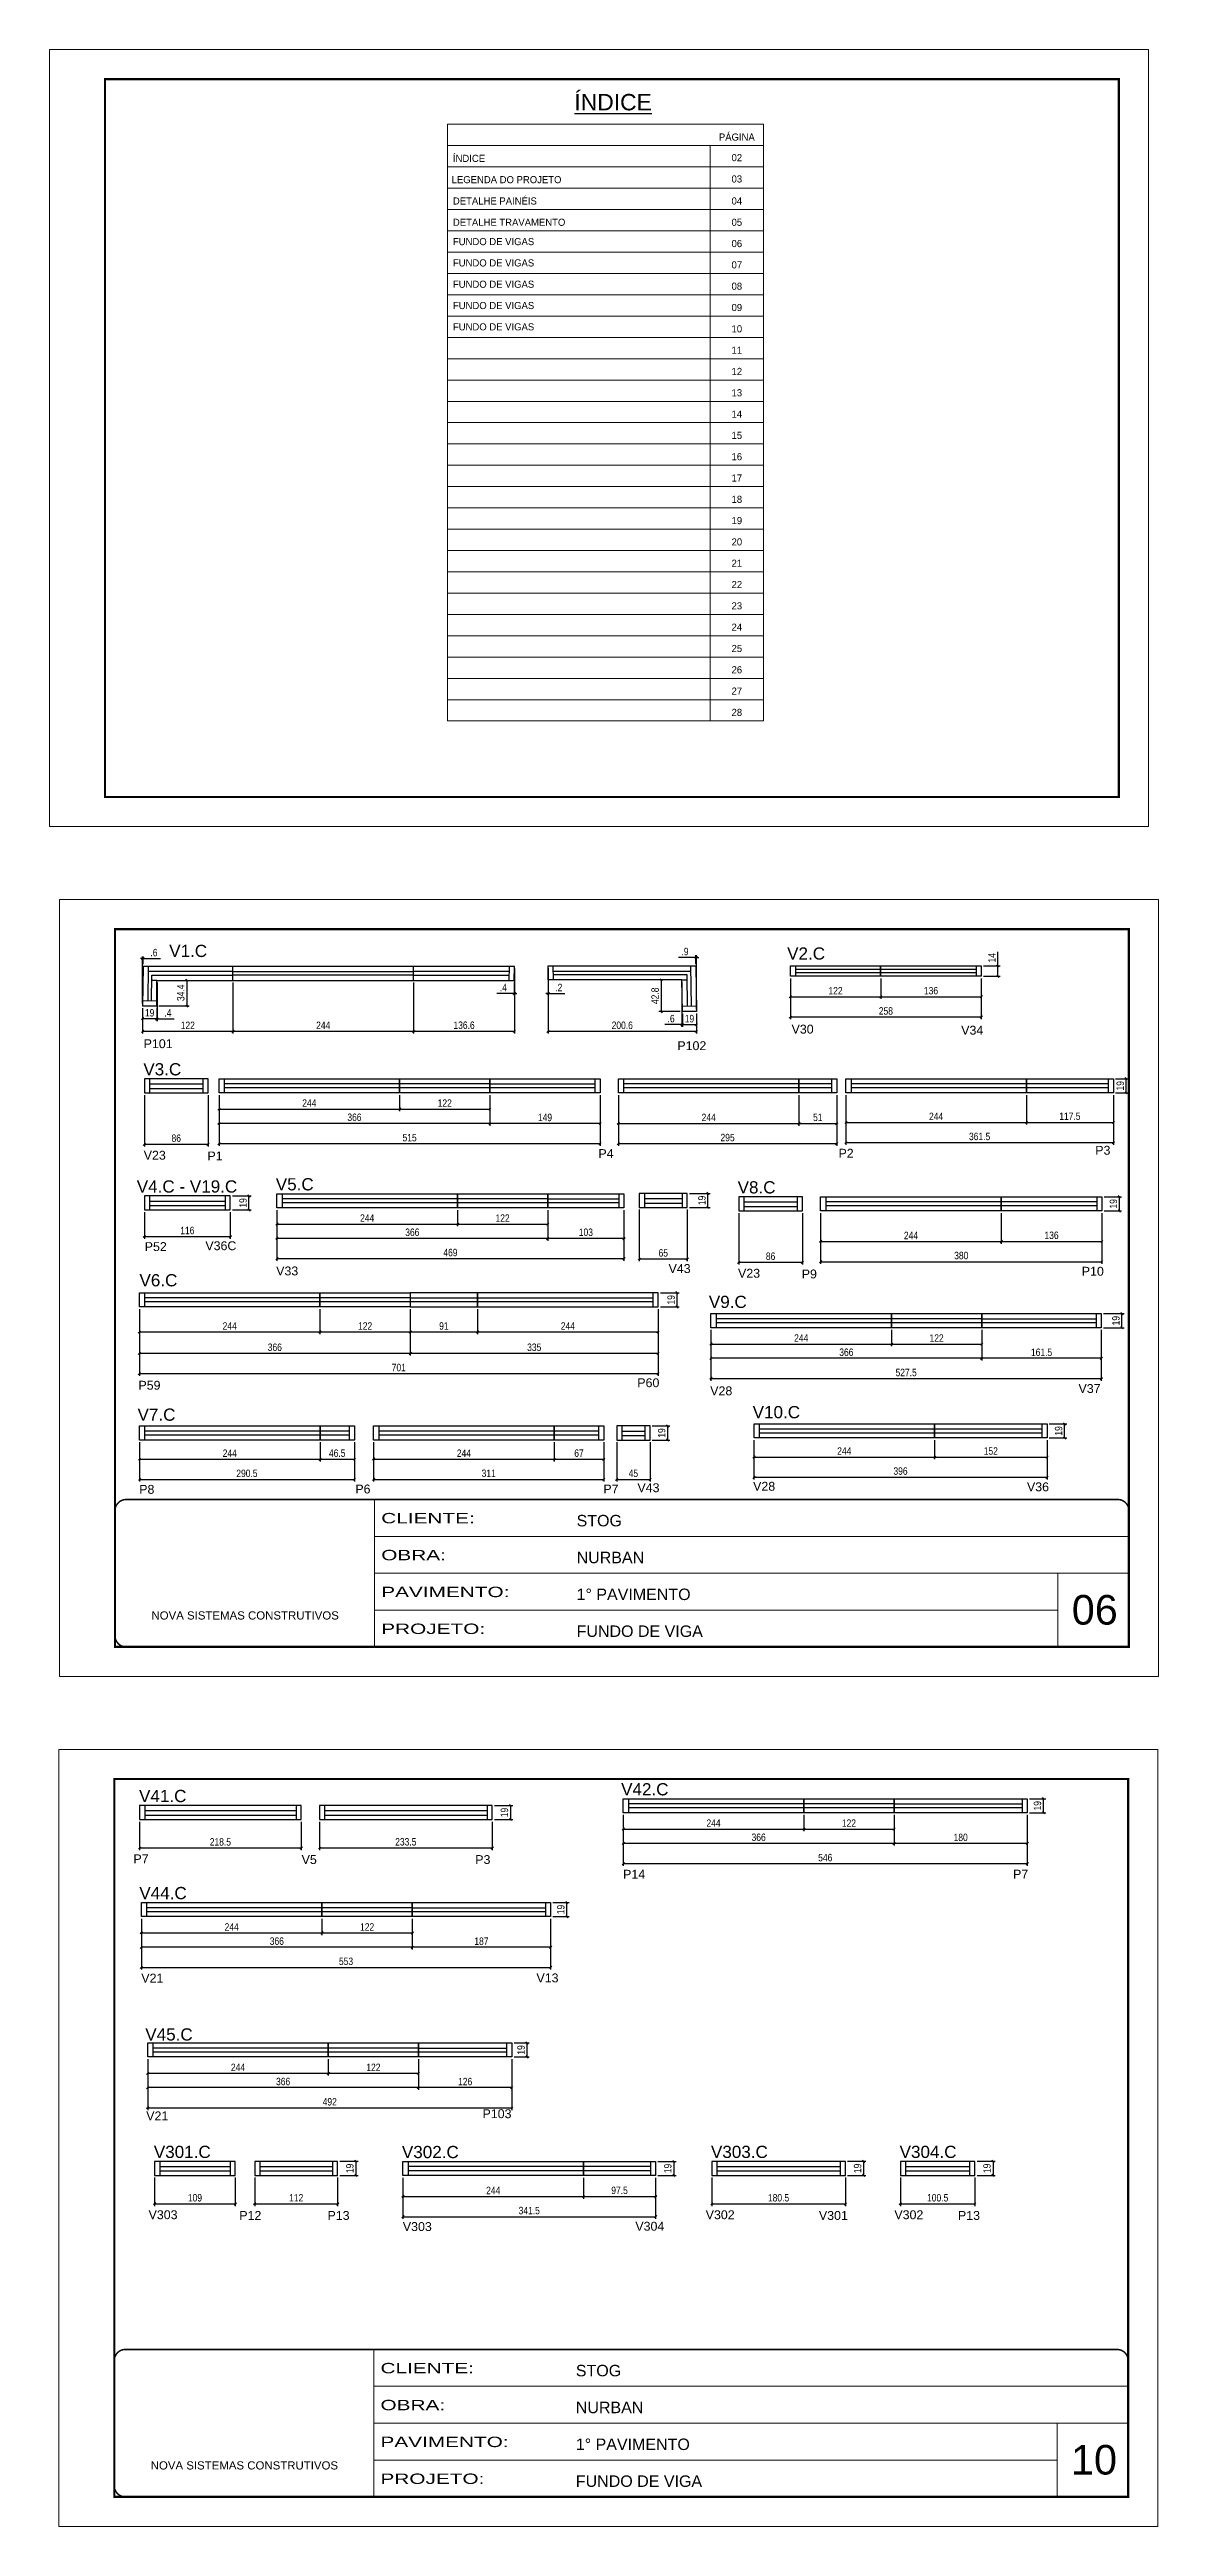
# Model space of a CAD drawing. Header units: millimetres. Extents: x 2455 to 8708, y 366 to 3713.
# Drawn here: x 4040 to 5538, y 366 to 3713 of the extents above; entities that cross this region are included whole.
import ezdxf
from ezdxf.enums import TextEntityAlignment as Align

# ---------------------------------------------------------------- set-up
doc = ezdxf.new("R2010")
doc.units = ezdxf.units.MM
doc.linetypes.add('CONTINUO', pattern=[0])
doc.linetypes.add('DASHED', pattern=[0.75, 0.5, -0.25])
for name, color, linetype in [('5', 5, 'Continuous'), ('COTA', 241, 'Continuous'), ('NOMENCLATURA', 7, 'Continuous'), ('Painéis', 200, 'Continuous'), ('SARR_2.2x7', 40, 'Continuous'), ('SARR_EDITAR', 141, 'Continuous')]:
    doc.layers.add(name, color=color, linetype=linetype)
for name, color, linetype, lineweight in [('CARIMBO', 255, 'Continuous', 9), ('Folhas', 255, 'Continuous', 9), ('SARRAFO DE PRESSAO', 251, 'DASHED', 9)]:
    doc.layers.add(name, color=color, linetype=linetype, lineweight=lineweight)
doc.styles.add('ARIAL', font='arial.ttf')
doc.styles.add('COTA TECNICA', font='techl___.ttf', dxfattribs={"height": 10})
doc.styles.add('COTA TECNICA-50', font='techl___.ttf', dxfattribs={"height": 10})
doc.styles.get("Standard").update_dxf_attribs({"font": 'arial.ttf'})
doc.styles.add('Tecnologia', font='')
doc.styles.get('Tecnologia').set_extended_font_data('Forgotten Futurist')
doc.dimstyles.new('COTA PAINEL-50', dxfattribs={"dimtxt": 10, "dimasz": 3, "dimexe": 3, "dimexo": 3, "dimgap": 3, "dimtad": 1, "dimdec": 1, "dimzin": 12, "dimdsep": 46, "dimtxsty": 'COTA TECNICA-50', "dimblk1": 'OBLIQUE', "dimblk2": 'OBLIQUE', "dimsah": 1, "dimcen": 0.9, "dimclrd": 4, "dimclre": 4, "dimclrt": 240, "dimadec": 1, "dimazin": 3, "dimtfac": 1, "dimtdec": 1, "dimtmove": 0, "dimatfit": 3, "dimfxl": 1, "dimtolj": 1, "dimtzin": 12, "dimarcsym": 0})
doc.dimstyles.new('PAINEL', dxfattribs={"dimtxt": 10, "dimasz": 3, "dimexe": 3, "dimexo": 3, "dimgap": 3, "dimtad": 1, "dimdec": 1, "dimzin": 12, "dimdsep": 46, "dimtxsty": 'COTA TECNICA', "dimblk1": 'OBLIQUE', "dimblk2": 'OBLIQUE', "dimsah": 1, "dimcen": 0.9, "dimclrd": 4, "dimclre": 4, "dimclrt": 240, "dimadec": 1, "dimazin": 3, "dimtfac": 1, "dimtdec": 1, "dimtmove": 0, "dimatfit": 3, "dimfxl": 1, "dimtolj": 1, "dimtzin": 12, "dimarcsym": 0})

msp = doc.modelspace()

# ---------------------------------------------------------------- texts
at = {"color": 0, "linetype": 'Continuous', "ltscale": 5, "style": 'ARIAL'}
msp.add_text('%%UÍNDICE', height=22.118, dxfattribs=at).set_placement((4801.35, 3630.87), align=Align.CENTER)
at = {"layer": '5', "linetype": 'Continuous'}
for s, p in [('V30', (5042.49, 2383.27)), ('V34', (5271.71, 2381.78)), ('P101', (4166.94, 2363.56)), ('P102', (4888.15, 2360.87)), ('V23', (4167.03, 2212.85)), ('P1', (4253.14, 2211.89)), ('P4', (4781.44, 2215.06)), ('P2', (5105.91, 2215.55)), ('P3', (5452.85, 2219.53)), ('P52', (4168.37, 2089.37)), ('V36C', (4250.34, 2090.55)), ('V33', (4346.03, 2056.49)), ('V43', (4876.24, 2059.66)), ('V23', (4970.13, 2053.35)), ('P9', (5056.23, 2052.39)), ('P10', (5434.62, 2056.05)), ('P59', (4159.87, 1902)), ('P60', (4834.01, 1905.42)), ('V37', (5430.19, 1897.62)), ('V28', (4932.56, 1894.45)), ('P6', (4453.01, 1761.83)), ('V43', (4834.19, 1763.54)), ('V28', (4990.51, 1765.49)), ('V36', (5360.57, 1764.73)), ('P8', (4160.96, 1761.34)), ('P7', (4788.12, 1761.83)), ('P7', (4153.13, 1262)), ('V5', (4380.43, 1261.04)), ('P3', (4615.05, 1261.04)), ('P14', (4814.8, 1241.21)), ('P7', (5341.79, 1241.39)), ('V21', (4163.75, 1100.93)), ('V13', (4697.74, 1101.11)), ('V21', (4170.43, 914.7)), ('P103', (4624.85, 917.62)), ('V303', (4173.59, 781.1)), ('P12', (4296.21, 780.14)), ('P13', (4415.39, 780.14)), ('V303', (4517.18, 765.1)), ('V304', (4831.37, 765.54)), ('V302', (4926.44, 781.1)), ('V301', (5079.42, 780.14)), ('V302', (5181.4, 781.1)), ('P13', (5267.3, 780.14))]:
    msp.add_text(s, height=12, rotation=359.99996, dxfattribs=at).set_placement(p)
at = {"layer": 'CARIMBO', "style": 'Tecnologia'}
for s, p in [('PÁGINA', (4968.53, 3589.98)), ('02', (4968.53, 3562.15)), ('03', (4968.53, 3533.35)), ('04', (4968.53, 3503.59)), ('05', (4968.53, 3474.79)), ('06', (4968.53, 3446)), ('07', (4968.53, 3417.2)), ('08', (4968.53, 3388.4)), ('09', (4968.53, 3359.61)), ('10', (4968.53, 3330.81)), ('11', (4968.53, 3302.02)), ('12', (4968.53, 3273.22)), ('13', (4968.53, 3244.42)), ('14', (4968.53, 3215.63)), ('15', (4968.53, 3186.83)), ('16', (4968.53, 3158.03)), ('17', (4968.53, 3129.24)), ('18', (4968.53, 3100.44)), ('19', (4968.53, 3071.65)), ('20', (4968.53, 3042.85)), ('21', (4968.53, 3014.05)), ('22', (4968.53, 2985.26)), ('23', (4968.53, 2956.46)), ('24', (4968.53, 2927.66)), ('25', (4968.53, 2898.87)), ('26', (4968.53, 2870.07)), ('27', (4968.53, 2841.28)), ('28', (4968.53, 2812.48))]:
    msp.add_text(s, height=9.599, dxfattribs=at).set_placement(p, align=Align.CENTER)
at = {"layer": 'CARIMBO'}
for s, height, style, p in [('ÍNDICE', 9.599, 'Tecnologia', (4584.86, 3561.18)), ('LEGENDA DO PROJETO', 9.5987, 'Tecnologia', (4583.15, 3532.39)), ('DETALHE PAINÉIS', 9.5987, 'Tecnologia', (4584.86, 3503.59)), ('DETALHE TRAVAMENTO', 9.5987, 'Tecnologia', (4584.86, 3474.79)), ('FUNDO DE VIGAS', 9.5987, 'Tecnologia', (4584.86, 3448.67)), ('FUNDO DE VIGAS', 9.5987, 'Tecnologia', (4584.86, 3419.88)), ('FUNDO DE VIGAS', 9.5987, 'Tecnologia', (4584.86, 3391.08)), ('FUNDO DE VIGAS', 9.5987, 'Tecnologia', (4584.86, 3362.28)), ('FUNDO DE VIGAS', 9.5987, 'Tecnologia', (4584.86, 3333.49)), ('06', 40, 'ARIAL', (5421.13, 1584.58)), ('10', 40, 'ARIAL', (5420.1, 436.01))]:
    msp.add_text(s, height=height, dxfattribs=dict(at, style=style)).set_placement(p)
at = {"layer": 'NOMENCLATURA', "linetype": 'Continuous'}
for s, p in [('V1.C', (4201.48, 2486.71)), ('V2.C', (5036.48, 2483.21)), ('V3.C', (4166.51, 2326.76)), ('V4.C - V19.C', (4157.64, 2168.4)), ('V5.C', (4345.49, 2171.36)), ('V8.C', (4969.6, 2167.26)), ('V6.C', (4161.29, 2041.67)), ('V9.C', (4930.72, 2012.46)), ('V7.C', (4158.69, 1860.08)), ('V10.C', (4989.92, 1863.43)), ('V41.C', (4160.71, 1344.7)), ('V42.C', (4812.15, 1353.82)), ('V44.C', (4161.1, 1213.54)), ('V45.C', (4169.15, 1022.51)), ('V301.C', (4180.7, 863.8)), ('V302.C', (4515.91, 863.6)), ('V303.C', (4933.55, 863.8)), ('V304.C', (5188.51, 863.8))]:
    msp.add_text(s, height=16.5, dxfattribs=at).set_placement(p)

# ---------------------------------------------------------------- blocks, each defined once
blk = doc.blocks.new('9999999999')
at = {"color": 30, "linetype": 'CONTINUO'}
for p, q in [((98564.6, 34230.2), (98564.6, 34429.4)), ((98564.6, 34379.6), (99584, 34379.6)), ((98564.6, 34329.8), (99488, 34329.8)), ((99584, 34329.8), (99488, 34329.8)), ((99488, 34329.8), (99488, 34230.2)), ((98564.6, 34280), (99488, 34280))]:
    blk.add_line(p, q, dxfattribs=at)
at = {"color": 30, "linetype": 'CONTINUO', "const_width": 2}
blk.add_lwpolyline([(99584, 34230.2), (99584, 34414.4, 0.414214), (99569, 34429.4), (98229, 34429.4, 0.414214), (98214, 34414.4), (98214, 34245.2, 0.414214), (98229, 34230.2), (99584, 34230.2)], format="xyb", dxfattribs=at)
at = {"layer": 'Folhas'}
blk.add_lwpolyline([(98139, 34190.2), (99624, 34190.2), (99624, 35240.2), (98139, 35240.2)], close=True, dxfattribs=at)
at = {"layer": 'Folhas', "color": 30, "const_width": 3}
blk.add_lwpolyline([(98214, 34230.2), (99584, 34230.2), (99584, 35200.2), (98214, 35200.2)], close=True, dxfattribs=at)
at = {"color": 7, "linetype": 'Continuous', "ltscale": 5, "style": 'ARIAL'}
for s, height, p in [('STOG', 15.48, (98837.7, 34393.1)), ('NURBAN', 15.48, (98837.7, 34343.3)), ('1° PAVIMENTO', 15.483, (98837.7, 34293.5)), ('NOVA SISTEMAS CONSTRUTIVOS', 11.059, (98263.2, 34267.2)), ('FUNDO DE VIGA', 15.483, (98837.7, 34243.7))]:
    blk.add_text(s, height=height, dxfattribs=at).set_placement(p)
at = {"layer": 'Folhas', "color": 7, "style": 'Tecnologia', "width": 1.5}
for s, p in [('CLIENTE:', (98573.7, 34397.2)), ('OBRA:', (98573.7, 34347.3)), ('PAVIMENTO:', (98573.7, 34297.5)), ('PROJETO:', (98573.7, 34247.7))]:
    blk.add_text(s, height=14, dxfattribs=at).set_placement(p)
blk = doc.blocks.new('_Oblique')
at = {"color": 0, "linetype": 'ByBlock', "lineweight": -2}
blk.add_line((-0.5, -0.5), (0.5, 0.5), dxfattribs=at)
blk = doc.blocks.new('*D126')
at = {"layer": 'COTA', "color": 4, "lineweight": -2, "transparency": 16777216}
for p, q in [((4287.6, 2452.1), (4287.6, 2383.3)), ((4165.6, 2417.8), (4165.6, 2383.3)), ((4165.6, 2386.3), (4287.6, 2386.3))]:
    blk.add_line(p, q, dxfattribs=at)
at = {"layer": 'Defpoints', "color": 0, "transparency": 16777216}
for p in [(4287.6, 2455.1), (4165.6, 2420.8), (4287.6, 2386.3)]:
    blk.add_point(p, dxfattribs=at)
at = {"layer": 'COTA', "color": 4, "lineweight": -2, "transparency": 16777216, "xscale": 3, "yscale": 3, "zscale": 3, "rotation": 180}
blk.add_blockref('_Oblique', (4165.6, 2386.3), dxfattribs=at)
at = {"layer": 'COTA', "color": 4, "lineweight": -2, "transparency": 16777216, "xscale": 3, "yscale": 3, "zscale": 3}
blk.add_blockref('_Oblique', (4287.6, 2386.3), dxfattribs=at)
at = {"layer": 'COTA', "color": 240, "transparency": 16777216, "insert": (4226.6, 2394.4), "char_height": 10, "attachment_point": 5, "style": 'COTA TECNICA'}
blk.add_mtext('\\A1;122', dxfattribs=at)
blk = doc.blocks.new('*D127')
at = {"layer": 'COTA', "color": 4, "lineweight": -2, "transparency": 16777216}
for p, q in [((4531.6, 2452.1), (4531.6, 2383.3)), ((4668.1, 2471.1), (4668.1, 2383.3)), ((4531.6, 2386.3), (4668.1, 2386.3))]:
    blk.add_line(p, q, dxfattribs=at)
at = {"layer": 'Defpoints', "color": 0, "transparency": 16777216}
for p in [(4531.6, 2455.1), (4668.1, 2474.1), (4668.1, 2386.3)]:
    blk.add_point(p, dxfattribs=at)
at = {"layer": 'COTA', "color": 4, "lineweight": -2, "transparency": 16777216, "xscale": 3, "yscale": 3, "zscale": 3, "rotation": 180}
blk.add_blockref('_Oblique', (4531.6, 2386.3), dxfattribs=at)
at = {"layer": 'COTA', "color": 4, "lineweight": -2, "transparency": 16777216, "xscale": 3, "yscale": 3, "zscale": 3}
blk.add_blockref('_Oblique', (4668.1, 2386.3), dxfattribs=at)
at = {"layer": 'COTA', "color": 240, "transparency": 16777216, "insert": (4599.9, 2394.5), "char_height": 10, "attachment_point": 5, "style": 'COTA TECNICA'}
blk.add_mtext('\\A1;136.6', dxfattribs=at)
blk = doc.blocks.new('*D7')
at = {"layer": 'COTA', "color": 4, "lineweight": -2, "transparency": 16777216}
for p, q in [((4287.6, 2452.1), (4287.6, 2383.3)), ((4531.6, 2452.1), (4531.6, 2383.3)), ((4287.6, 2386.3), (4531.6, 2386.3))]:
    blk.add_line(p, q, dxfattribs=at)
at = {"layer": 'Defpoints', "color": 0, "transparency": 16777216}
for p in [(4287.6, 2455.1), (4531.6, 2455.1), (4531.6, 2386.3)]:
    blk.add_point(p, dxfattribs=at)
at = {"layer": 'COTA', "color": 4, "lineweight": -2, "transparency": 16777216, "xscale": 3, "yscale": 3, "zscale": 3, "rotation": 180}
blk.add_blockref('_Oblique', (4287.6, 2386.3), dxfattribs=at)
at = {"layer": 'COTA', "color": 4, "lineweight": -2, "transparency": 16777216, "xscale": 3, "yscale": 3, "zscale": 3}
blk.add_blockref('_Oblique', (4531.6, 2386.3), dxfattribs=at)
at = {"layer": 'COTA', "color": 240, "transparency": 16777216, "insert": (4409.6, 2394.4), "char_height": 10, "attachment_point": 5, "style": 'COTA TECNICA'}
blk.add_mtext('\\A1;244', dxfattribs=at)
blk = doc.blocks.new('*D128')
at = {"layer": 'COTA', "color": 4, "lineweight": -2, "transparency": 16777216}
for p, q in [((4165.6, 2484.5), (4162.6, 2484.5)), ((4165.6, 2423.8), (4165.6, 2487.5)), ((4165.6, 2484.5), (4166.2, 2484.5)), ((4166.2, 2477.1), (4166.2, 2487.5)), ((4166.2, 2484.5), (4189.5, 2484.5))]:
    blk.add_line(p, q, dxfattribs=at)
at = {"layer": 'Defpoints', "color": 0, "transparency": 16777216}
for p in [(4166.2, 2484.5), (4166.2, 2474.1), (4165.6, 2420.8)]:
    blk.add_point(p, dxfattribs=at)
at = {"layer": 'COTA', "color": 4, "lineweight": -2, "transparency": 16777216, "xscale": 3, "yscale": 3, "zscale": 3}
blk.add_blockref('_Oblique', (4165.6, 2484.5), dxfattribs=at)
at = {"layer": 'COTA', "color": 4, "lineweight": -2, "transparency": 16777216, "xscale": 3, "yscale": 3, "zscale": 3, "rotation": 180}
blk.add_blockref('_Oblique', (4166.2, 2484.5), dxfattribs=at)
at = {"layer": 'COTA', "color": 240, "transparency": 16777216, "insert": (4180.8, 2492.6), "char_height": 10, "attachment_point": 5, "style": 'COTA TECNICA'}
blk.add_mtext('\\A1;.6', dxfattribs=at)
blk = doc.blocks.new('*D129')
at = {"layer": 'COTA', "color": 4, "lineweight": -2, "transparency": 16777216}
for p, q in [((4165.6, 2417.8), (4165.6, 2400.2)), ((4184.6, 2417.6), (4184.6, 2400.2)), ((4184.6, 2403.2), (4165.6, 2403.2))]:
    blk.add_line(p, q, dxfattribs=at)
at = {"layer": 'Defpoints', "color": 0, "transparency": 16777216}
for p in [(4165.6, 2420.8), (4184.6, 2420.6), (4165.6, 2403.2)]:
    blk.add_point(p, dxfattribs=at)
at = {"layer": 'COTA', "color": 4, "lineweight": -2, "transparency": 16777216, "xscale": 3, "yscale": 3, "zscale": 3, "rotation": 180}
blk.add_blockref('_Oblique', (4165.6, 2403.2), dxfattribs=at)
at = {"layer": 'COTA', "color": 4, "lineweight": -2, "transparency": 16777216, "xscale": 3, "yscale": 3, "zscale": 3}
blk.add_blockref('_Oblique', (4184.6, 2403.2), dxfattribs=at)
at = {"layer": 'COTA', "color": 240, "transparency": 16777216, "insert": (4175.1, 2411.3), "char_height": 10, "attachment_point": 5, "style": 'COTA TECNICA'}
blk.add_mtext('\\A1;19', dxfattribs=at)
blk = doc.blocks.new('*D130')
at = {"layer": 'COTA', "color": 4, "lineweight": -2, "transparency": 16777216}
for p, q in [((4188, 2455.1), (4228.3, 2455.1)), ((4225.3, 2455.1), (4225.3, 2420.6)), ((4187.6, 2420.6), (4228.3, 2420.6))]:
    blk.add_line(p, q, dxfattribs=at)
at = {"layer": 'Defpoints', "color": 0, "transparency": 16777216}
for p in [(4185, 2455.1), (4184.6, 2420.6), (4225.3, 2420.6)]:
    blk.add_point(p, dxfattribs=at)
at = {"layer": 'COTA', "color": 4, "lineweight": -2, "transparency": 16777216, "xscale": 3, "yscale": 3, "zscale": 3}
for p, rotation in [((4225.3, 2455.1), 90), ((4225.3, 2420.6), 270)]:
    blk.add_blockref('_Oblique', p, dxfattribs=dict(at, rotation=rotation))
at = {"layer": 'COTA', "color": 240, "transparency": 16777216, "insert": (4217.1, 2438.4), "char_height": 10, "attachment_point": 5, "rotation": 90, "style": 'COTA TECNICA'}
blk.add_mtext('\\A1;34.4', dxfattribs=at)
blk = doc.blocks.new('*D131')
at = {"layer": 'COTA', "color": 4, "lineweight": -2, "transparency": 16777216}
for p, q in [((4185, 2452.1), (4185, 2400.2)), ((4184.6, 2417.9), (4184.6, 2400.2)), ((4184.6, 2403.2), (4181.6, 2403.2)), ((4184.6, 2403.2), (4185, 2403.2)), ((4185, 2403.2), (4208.4, 2403.2))]:
    blk.add_line(p, q, dxfattribs=at)
at = {"layer": 'Defpoints', "color": 0, "transparency": 16777216}
for p in [(4185, 2455.1), (4184.6, 2420.9), (4185, 2403.2)]:
    blk.add_point(p, dxfattribs=at)
at = {"layer": 'COTA', "color": 4, "lineweight": -2, "transparency": 16777216, "xscale": 3, "yscale": 3, "zscale": 3}
blk.add_blockref('_Oblique', (4184.6, 2403.2), dxfattribs=at)
at = {"layer": 'COTA', "color": 4, "lineweight": -2, "transparency": 16777216, "xscale": 3, "yscale": 3, "zscale": 3, "rotation": 180}
blk.add_blockref('_Oblique', (4185, 2403.2), dxfattribs=at)
at = {"layer": 'COTA', "color": 240, "transparency": 16777216, "insert": (4199.7, 2411.3), "char_height": 10, "attachment_point": 5, "style": 'COTA TECNICA'}
blk.add_mtext('\\A1;.4', dxfattribs=at)
blk = doc.blocks.new('*D132')
at = {"layer": 'COTA', "color": 4, "lineweight": -2, "transparency": 16777216}
for p, q in [((4667.7, 2452.1), (4667.7, 2434.5)), ((4668.1, 2471.1), (4668.1, 2434.5)), ((4667.7, 2437.5), (4644.3, 2437.5)), ((4668.1, 2437.5), (4667.7, 2437.5)), ((4668.1, 2437.5), (4671.1, 2437.5))]:
    blk.add_line(p, q, dxfattribs=at)
at = {"layer": 'Defpoints', "color": 0, "transparency": 16777216}
for p in [(4667.7, 2455.1), (4668.1, 2474.1), (4667.7, 2437.5)]:
    blk.add_point(p, dxfattribs=at)
at = {"layer": 'COTA', "color": 4, "lineweight": -2, "transparency": 16777216, "xscale": 3, "yscale": 3, "zscale": 3}
blk.add_blockref('_Oblique', (4667.7, 2437.5), dxfattribs=at)
at = {"layer": 'COTA', "color": 4, "lineweight": -2, "transparency": 16777216, "xscale": 3, "yscale": 3, "zscale": 3, "rotation": 180}
blk.add_blockref('_Oblique', (4668.1, 2437.5), dxfattribs=at)
at = {"layer": 'COTA', "color": 240, "transparency": 16777216, "insert": (4653, 2445.5), "char_height": 10, "attachment_point": 5, "style": 'COTA TECNICA'}
blk.add_mtext('\\A1;.4', dxfattribs=at)
blk = doc.blocks.new('*D133')
at = {"layer": 'COTA', "color": 4, "lineweight": -2, "transparency": 16777216}
for p, q in [((4713.4, 2471.7), (4713.4, 2434.5)), ((4713.6, 2452.7), (4713.6, 2434.5)), ((4713.4, 2437.5), (4710.4, 2437.5)), ((4713.4, 2437.5), (4713.6, 2437.5)), ((4713.6, 2437.5), (4736.2, 2437.5))]:
    blk.add_line(p, q, dxfattribs=at)
at = {"layer": 'Defpoints', "color": 0, "transparency": 16777216}
for p in [(4713.4, 2474.7), (4713.6, 2455.7), (4713.6, 2437.5)]:
    blk.add_point(p, dxfattribs=at)
at = {"layer": 'COTA', "color": 4, "lineweight": -2, "transparency": 16777216, "xscale": 3, "yscale": 3, "zscale": 3}
blk.add_blockref('_Oblique', (4713.4, 2437.5), dxfattribs=at)
at = {"layer": 'COTA', "color": 4, "lineweight": -2, "transparency": 16777216, "xscale": 3, "yscale": 3, "zscale": 3, "rotation": 180}
blk.add_blockref('_Oblique', (4713.6, 2437.5), dxfattribs=at)
at = {"layer": 'COTA', "color": 240, "transparency": 16777216, "insert": (4727.9, 2445.5), "char_height": 10, "attachment_point": 5, "style": 'COTA TECNICA'}
blk.add_mtext('\\A1;.2', dxfattribs=at)
blk = doc.blocks.new('*D134')
at = {"layer": 'COTA', "color": 4, "lineweight": -2, "transparency": 16777216}
for p, q in [((4713.4, 2471.7), (4713.4, 2383.3)), ((4914, 2410.2), (4914, 2383.3)), ((4713.4, 2386.3), (4914, 2386.3))]:
    blk.add_line(p, q, dxfattribs=at)
at = {"layer": 'Defpoints', "color": 0, "transparency": 16777216}
for p in [(4713.4, 2474.7), (4914, 2413.2), (4914, 2386.3)]:
    blk.add_point(p, dxfattribs=at)
at = {"layer": 'COTA', "color": 4, "lineweight": -2, "transparency": 16777216, "xscale": 3, "yscale": 3, "zscale": 3, "rotation": 180}
blk.add_blockref('_Oblique', (4713.4, 2386.3), dxfattribs=at)
at = {"layer": 'COTA', "color": 4, "lineweight": -2, "transparency": 16777216, "xscale": 3, "yscale": 3, "zscale": 3}
blk.add_blockref('_Oblique', (4914, 2386.3), dxfattribs=at)
at = {"layer": 'COTA', "color": 240, "transparency": 16777216, "insert": (4813.7, 2394.4), "char_height": 10, "attachment_point": 5, "style": 'COTA TECNICA'}
blk.add_mtext('\\A1;200.6', dxfattribs=at)
blk = doc.blocks.new('*D135')
at = {"layer": 'COTA', "color": 4, "lineweight": -2, "transparency": 16777216}
for p, q in [((4913.1, 2486), (4889.9, 2486)), ((4913.1, 2477.7), (4913.1, 2489)), ((4914, 2486), (4913.1, 2486)), ((4914, 2416.2), (4914, 2489)), ((4914, 2486), (4917, 2486))]:
    blk.add_line(p, q, dxfattribs=at)
at = {"layer": 'Defpoints', "color": 0, "transparency": 16777216}
for p in [(4913.1, 2486), (4913.1, 2474.7), (4914, 2413.2)]:
    blk.add_point(p, dxfattribs=at)
at = {"layer": 'COTA', "color": 4, "lineweight": -2, "transparency": 16777216, "xscale": 3, "yscale": 3, "zscale": 3}
blk.add_blockref('_Oblique', (4913.1, 2486), dxfattribs=at)
at = {"layer": 'COTA', "color": 4, "lineweight": -2, "transparency": 16777216, "xscale": 3, "yscale": 3, "zscale": 3, "rotation": 180}
blk.add_blockref('_Oblique', (4914, 2486), dxfattribs=at)
at = {"layer": 'COTA', "color": 240, "transparency": 16777216, "insert": (4898.5, 2494.1), "char_height": 10, "attachment_point": 5, "style": 'COTA TECNICA'}
blk.add_mtext('\\A1;.9', dxfattribs=at)
blk = doc.blocks.new('*D136')
at = {"layer": 'COTA', "color": 4, "lineweight": -2, "transparency": 16777216}
for p, q in [((4891.4, 2455.7), (4863.2, 2455.7)), ((4866.2, 2455.7), (4866.2, 2412.9)), ((4892, 2412.9), (4863.2, 2412.9))]:
    blk.add_line(p, q, dxfattribs=at)
at = {"layer": 'Defpoints', "color": 0, "transparency": 16777216}
for p in [(4894.4, 2455.7), (4866.2, 2412.9), (4895, 2412.9)]:
    blk.add_point(p, dxfattribs=at)
at = {"layer": 'COTA', "color": 4, "lineweight": -2, "transparency": 16777216, "xscale": 3, "yscale": 3, "zscale": 3}
for p, rotation in [((4866.2, 2455.7), 90), ((4866.2, 2412.9), 270)]:
    blk.add_blockref('_Oblique', p, dxfattribs=dict(at, rotation=rotation))
at = {"layer": 'COTA', "color": 240, "transparency": 16777216, "insert": (4858.1, 2434.3), "char_height": 10, "attachment_point": 5, "rotation": 90, "style": 'COTA TECNICA'}
blk.add_mtext('\\A1;42.8', dxfattribs=at)
blk = doc.blocks.new('*D8')
at = {"layer": 'COTA', "color": 4, "lineweight": -2, "transparency": 16777216}
for p, q in [((4894.4, 2452.7), (4894.4, 2392.3)), ((4894.4, 2395.3), (4871.1, 2395.3)), ((4895, 2395.3), (4894.4, 2395.3)), ((4895, 2409.9), (4895, 2392.3)), ((4895, 2395.3), (4898, 2395.3))]:
    blk.add_line(p, q, dxfattribs=at)
at = {"layer": 'Defpoints', "color": 0, "transparency": 16777216}
for p in [(4894.4, 2455.7), (4895, 2412.9), (4894.4, 2395.3)]:
    blk.add_point(p, dxfattribs=at)
at = {"layer": 'COTA', "color": 4, "lineweight": -2, "transparency": 16777216, "xscale": 3, "yscale": 3, "zscale": 3}
blk.add_blockref('_Oblique', (4894.4, 2395.3), dxfattribs=at)
at = {"layer": 'COTA', "color": 4, "lineweight": -2, "transparency": 16777216, "xscale": 3, "yscale": 3, "zscale": 3, "rotation": 180}
blk.add_blockref('_Oblique', (4895, 2395.3), dxfattribs=at)
at = {"layer": 'COTA', "color": 240, "transparency": 16777216, "insert": (4879.7, 2403.4), "char_height": 10, "attachment_point": 5, "style": 'COTA TECNICA'}
blk.add_mtext('\\A1;.6', dxfattribs=at)
blk = doc.blocks.new('*D137')
at = {"layer": 'COTA', "color": 4, "lineweight": -2, "transparency": 16777216}
for p, q in [((4914, 2410.2), (4914, 2392.3)), ((4895, 2409.9), (4895, 2392.3)), ((4895, 2395.3), (4914, 2395.3))]:
    blk.add_line(p, q, dxfattribs=at)
at = {"layer": 'Defpoints', "color": 0, "transparency": 16777216}
for p in [(4895, 2412.9), (4914, 2413.2), (4914, 2395.3)]:
    blk.add_point(p, dxfattribs=at)
at = {"layer": 'COTA', "color": 4, "lineweight": -2, "transparency": 16777216, "xscale": 3, "yscale": 3, "zscale": 3, "rotation": 180}
blk.add_blockref('_Oblique', (4895, 2395.3), dxfattribs=at)
at = {"layer": 'COTA', "color": 4, "lineweight": -2, "transparency": 16777216, "xscale": 3, "yscale": 3, "zscale": 3}
blk.add_blockref('_Oblique', (4914, 2395.3), dxfattribs=at)
at = {"layer": 'COTA', "color": 240, "transparency": 16777216, "insert": (4904.5, 2403.4), "char_height": 10, "attachment_point": 5, "style": 'COTA TECNICA'}
blk.add_mtext('\\A1;19', dxfattribs=at)
blk = doc.blocks.new('*D9')
at = {"layer": 'COTA', "color": 4, "linetype": 'ByBlock', "lineweight": -2, "transparency": 16777216}
for p, q in [((5040.9, 2457.7), (5040.9, 2430)), ((5162.9, 2457.7), (5162.9, 2430)), ((5040.9, 2433), (5162.9, 2433))]:
    blk.add_line(p, q, dxfattribs=at)
at = {"layer": 'Defpoints', "color": 0, "linetype": 'ByBlock', "transparency": 16777216}
for p in [(5040.9, 2460.7), (5162.9, 2460.7), (5162.9, 2433)]:
    blk.add_point(p, dxfattribs=at)
at = {"layer": 'COTA', "color": 4, "linetype": 'ByBlock', "lineweight": -2, "transparency": 16777216, "xscale": 3, "yscale": 3, "zscale": 3, "rotation": 180}
blk.add_blockref('_Oblique', (5040.9, 2433), dxfattribs=at)
at = {"layer": 'COTA', "color": 4, "linetype": 'ByBlock', "lineweight": -2, "transparency": 16777216, "xscale": 3, "yscale": 3, "zscale": 3}
blk.add_blockref('_Oblique', (5162.9, 2433), dxfattribs=at)
at = {"layer": 'COTA', "color": 240, "linetype": 'ByBlock', "transparency": 16777216, "insert": (5101.9, 2441.1), "char_height": 10, "attachment_point": 5, "style": 'COTA TECNICA-50'}
blk.add_mtext('\\A1;122', dxfattribs=at)
blk = doc.blocks.new('*D10')
at = {"layer": 'COTA', "color": 4, "linetype": 'ByBlock', "lineweight": -2, "transparency": 16777216}
for p, q in [((5162.9, 2457.7), (5162.9, 2430)), ((5298.8, 2457.7), (5298.8, 2430)), ((5162.9, 2433), (5298.8, 2433))]:
    blk.add_line(p, q, dxfattribs=at)
at = {"layer": 'Defpoints', "color": 0, "linetype": 'ByBlock', "transparency": 16777216}
for p in [(5162.9, 2460.7), (5298.8, 2460.7), (5298.8, 2433)]:
    blk.add_point(p, dxfattribs=at)
at = {"layer": 'COTA', "color": 4, "linetype": 'ByBlock', "lineweight": -2, "transparency": 16777216, "xscale": 3, "yscale": 3, "zscale": 3, "rotation": 180}
blk.add_blockref('_Oblique', (5162.9, 2433), dxfattribs=at)
at = {"layer": 'COTA', "color": 4, "linetype": 'ByBlock', "lineweight": -2, "transparency": 16777216, "xscale": 3, "yscale": 3, "zscale": 3}
blk.add_blockref('_Oblique', (5298.8, 2433), dxfattribs=at)
at = {"layer": 'COTA', "color": 240, "linetype": 'ByBlock', "transparency": 16777216, "insert": (5230.9, 2441.2), "char_height": 10, "attachment_point": 5, "style": 'COTA TECNICA-50'}
blk.add_mtext('\\A1;136', dxfattribs=at)
blk = doc.blocks.new('*D138')
at = {"layer": 'COTA', "color": 4, "lineweight": -2, "transparency": 16777216}
for p, q in [((5040.9, 2457.7), (5040.9, 2402.7)), ((5298.8, 2457.7), (5298.8, 2402.7)), ((5040.9, 2405.7), (5298.8, 2405.7))]:
    blk.add_line(p, q, dxfattribs=at)
at = {"layer": 'Defpoints', "color": 0, "transparency": 16777216}
for p in [(5040.9, 2460.7), (5298.8, 2460.7), (5298.8, 2405.7)]:
    blk.add_point(p, dxfattribs=at)
at = {"layer": 'COTA', "color": 4, "lineweight": -2, "transparency": 16777216, "xscale": 3, "yscale": 3, "zscale": 3, "rotation": 180}
blk.add_blockref('_Oblique', (5040.9, 2405.7), dxfattribs=at)
at = {"layer": 'COTA', "color": 4, "lineweight": -2, "transparency": 16777216, "xscale": 3, "yscale": 3, "zscale": 3}
blk.add_blockref('_Oblique', (5298.8, 2405.7), dxfattribs=at)
at = {"layer": 'COTA', "color": 240, "transparency": 16777216, "insert": (5169.9, 2413.8), "char_height": 10, "attachment_point": 5, "style": 'COTA TECNICA'}
blk.add_mtext('\\A1;258', dxfattribs=at)
blk = doc.blocks.new('*D139')
at = {"layer": 'COTA', "color": 4, "lineweight": -2, "transparency": 16777216}
for p, q in [((5321.2, 2474.7), (5321.2, 2493.8)), ((5301.8, 2474.7), (5324.2, 2474.7)), ((5301.8, 2460.7), (5324.2, 2460.7)), ((5321.2, 2460.7), (5321.2, 2474.7))]:
    blk.add_line(p, q, dxfattribs=at)
at = {"layer": 'Defpoints', "color": 0, "transparency": 16777216}
for p in [(5298.8, 2474.7), (5298.8, 2460.7), (5321.2, 2474.7)]:
    blk.add_point(p, dxfattribs=at)
at = {"layer": 'COTA', "color": 4, "lineweight": -2, "transparency": 16777216, "xscale": 3, "yscale": 3, "zscale": 3}
for p, rotation in [((5321.2, 2474.7), 90), ((5321.2, 2460.7), 270)]:
    blk.add_blockref('_Oblique', p, dxfattribs=dict(at, rotation=rotation))
at = {"layer": 'COTA', "color": 240, "transparency": 16777216, "insert": (5313.2, 2485.7), "char_height": 10, "attachment_point": 5, "rotation": 90, "style": 'COTA TECNICA'}
blk.add_mtext('\\A1;14', dxfattribs=at)
blk = doc.blocks.new('*D140')
at = {"layer": 'COTA', "color": 4, "linetype": 'ByBlock', "lineweight": -2, "transparency": 16777216}
for p, q in [((4168, 2300.2), (4168, 2230.7)), ((4254, 2300.2), (4254, 2230.7)), ((4168, 2233.7), (4254, 2233.7))]:
    blk.add_line(p, q, dxfattribs=at)
at = {"layer": 'Defpoints', "color": 0, "linetype": 'ByBlock', "transparency": 16777216}
for p in [(4168, 2303.2), (4254, 2303.2), (4254, 2233.7)]:
    blk.add_point(p, dxfattribs=at)
at = {"layer": 'COTA', "color": 4, "linetype": 'ByBlock', "lineweight": -2, "transparency": 16777216, "xscale": 3, "yscale": 3, "zscale": 3, "rotation": 180}
blk.add_blockref('_Oblique', (4168, 2233.7), dxfattribs=at)
at = {"layer": 'COTA', "color": 4, "linetype": 'ByBlock', "lineweight": -2, "transparency": 16777216, "xscale": 3, "yscale": 3, "zscale": 3}
blk.add_blockref('_Oblique', (4254, 2233.7), dxfattribs=at)
at = {"layer": 'COTA', "color": 240, "linetype": 'ByBlock', "transparency": 16777216, "insert": (4211, 2241.8), "char_height": 10, "attachment_point": 5, "style": 'COTA TECNICA-50'}
blk.add_mtext('\\A1;86', dxfattribs=at)
blk = doc.blocks.new('*D11')
at = {"layer": 'COTA', "color": 4, "linetype": 'ByBlock', "lineweight": -2, "transparency": 16777216}
for p, q in [((4268.8, 2300.2), (4268.8, 2258.8)), ((4634.8, 2300.2), (4634.8, 2258.8)), ((4634.8, 2261.8), (4268.8, 2261.8))]:
    blk.add_line(p, q, dxfattribs=at)
at = {"layer": 'Defpoints', "color": 0, "linetype": 'ByBlock', "transparency": 16777216}
for p in [(4268.8, 2303.2), (4634.8, 2303.2), (4268.8, 2261.8)]:
    blk.add_point(p, dxfattribs=at)
at = {"layer": 'COTA', "color": 4, "linetype": 'ByBlock', "lineweight": -2, "transparency": 16777216, "xscale": 3, "yscale": 3, "zscale": 3, "rotation": 180}
blk.add_blockref('_Oblique', (4268.8, 2261.8), dxfattribs=at)
at = {"layer": 'COTA', "color": 4, "linetype": 'ByBlock', "lineweight": -2, "transparency": 16777216, "xscale": 3, "yscale": 3, "zscale": 3}
blk.add_blockref('_Oblique', (4634.8, 2261.8), dxfattribs=at)
at = {"layer": 'COTA', "color": 240, "linetype": 'ByBlock', "transparency": 16777216, "insert": (4451.8, 2270.1), "char_height": 10, "attachment_point": 5, "style": 'COTA TECNICA-50'}
blk.add_mtext('\\A1;366', dxfattribs=at)
blk = doc.blocks.new('*D12')
at = {"layer": 'COTA', "color": 4, "linetype": 'ByBlock', "lineweight": -2, "transparency": 16777216}
for p, q in [((4268.8, 2300.2), (4268.8, 2278.2)), ((4268.8, 2281.2), (4512.8, 2281.2)), ((4512.8, 2300.2), (4512.8, 2278.2))]:
    blk.add_line(p, q, dxfattribs=at)
at = {"layer": 'Defpoints', "color": 0, "linetype": 'ByBlock', "transparency": 16777216}
for p in [(4268.8, 2303.2), (4512.8, 2303.2), (4512.8, 2281.2)]:
    blk.add_point(p, dxfattribs=at)
at = {"layer": 'COTA', "color": 4, "linetype": 'ByBlock', "lineweight": -2, "transparency": 16777216, "xscale": 3, "yscale": 3, "zscale": 3, "rotation": 180}
blk.add_blockref('_Oblique', (4268.8, 2281.2), dxfattribs=at)
at = {"layer": 'COTA', "color": 4, "linetype": 'ByBlock', "lineweight": -2, "transparency": 16777216, "xscale": 3, "yscale": 3, "zscale": 3}
blk.add_blockref('_Oblique', (4512.8, 2281.2), dxfattribs=at)
at = {"layer": 'COTA', "color": 240, "linetype": 'ByBlock', "transparency": 16777216, "insert": (4390.8, 2289.3), "char_height": 10, "attachment_point": 5, "style": 'COTA TECNICA-50'}
blk.add_mtext('\\A1;244', dxfattribs=at)
blk = doc.blocks.new('*D13')
at = {"layer": 'COTA', "color": 4, "linetype": 'ByBlock', "lineweight": -2, "transparency": 16777216}
for p, q in [((4512.8, 2300.2), (4512.8, 2278.2)), ((4512.8, 2281.2), (4634.8, 2281.2)), ((4634.8, 2300.2), (4634.8, 2278.2))]:
    blk.add_line(p, q, dxfattribs=at)
at = {"layer": 'Defpoints', "color": 0, "linetype": 'ByBlock', "transparency": 16777216}
for p in [(4512.8, 2303.2), (4634.8, 2303.2), (4634.8, 2281.2)]:
    blk.add_point(p, dxfattribs=at)
at = {"layer": 'COTA', "color": 4, "linetype": 'ByBlock', "lineweight": -2, "transparency": 16777216, "xscale": 3, "yscale": 3, "zscale": 3, "rotation": 180}
blk.add_blockref('_Oblique', (4512.8, 2281.2), dxfattribs=at)
at = {"layer": 'COTA', "color": 4, "linetype": 'ByBlock', "lineweight": -2, "transparency": 16777216, "xscale": 3, "yscale": 3, "zscale": 3}
blk.add_blockref('_Oblique', (4634.8, 2281.2), dxfattribs=at)
at = {"layer": 'COTA', "color": 240, "linetype": 'ByBlock', "transparency": 16777216, "insert": (4573.8, 2289.3), "char_height": 10, "attachment_point": 5, "style": 'COTA TECNICA-50'}
blk.add_mtext('\\A1;122', dxfattribs=at)
blk = doc.blocks.new('*D14')
at = {"layer": 'COTA', "color": 4, "linetype": 'ByBlock', "lineweight": -2, "transparency": 16777216}
for p, q in [((4634.8, 2300.2), (4634.8, 2258.8)), ((4783.8, 2300.2), (4783.8, 2258.8)), ((4783.8, 2261.8), (4634.8, 2261.8))]:
    blk.add_line(p, q, dxfattribs=at)
at = {"layer": 'Defpoints', "color": 0, "linetype": 'ByBlock', "transparency": 16777216}
for p in [(4634.8, 2303.2), (4783.8, 2303.2), (4634.8, 2261.8)]:
    blk.add_point(p, dxfattribs=at)
at = {"layer": 'COTA', "color": 4, "linetype": 'ByBlock', "lineweight": -2, "transparency": 16777216, "xscale": 3, "yscale": 3, "zscale": 3, "rotation": 180}
blk.add_blockref('_Oblique', (4634.8, 2261.8), dxfattribs=at)
at = {"layer": 'COTA', "color": 4, "linetype": 'ByBlock', "lineweight": -2, "transparency": 16777216, "xscale": 3, "yscale": 3, "zscale": 3}
blk.add_blockref('_Oblique', (4783.8, 2261.8), dxfattribs=at)
at = {"layer": 'COTA', "color": 240, "linetype": 'ByBlock', "transparency": 16777216, "insert": (4709.3, 2269.9), "char_height": 10, "attachment_point": 5, "style": 'COTA TECNICA-50'}
blk.add_mtext('\\A1;149', dxfattribs=at)
blk = doc.blocks.new('*D141')
at = {"layer": 'COTA', "color": 4, "lineweight": -2, "transparency": 16777216}
for p, q in [((4268.8, 2300.2), (4268.8, 2231.5)), ((4783.8, 2300.2), (4783.8, 2231.5)), ((4268.8, 2234.5), (4783.8, 2234.5))]:
    blk.add_line(p, q, dxfattribs=at)
at = {"layer": 'Defpoints', "color": 0, "transparency": 16777216}
for p in [(4268.8, 2303.2), (4783.8, 2303.2), (4783.8, 2234.5)]:
    blk.add_point(p, dxfattribs=at)
at = {"layer": 'COTA', "color": 4, "lineweight": -2, "transparency": 16777216, "xscale": 3, "yscale": 3, "zscale": 3, "rotation": 180}
blk.add_blockref('_Oblique', (4268.8, 2234.5), dxfattribs=at)
at = {"layer": 'COTA', "color": 4, "lineweight": -2, "transparency": 16777216, "xscale": 3, "yscale": 3, "zscale": 3}
blk.add_blockref('_Oblique', (4783.8, 2234.5), dxfattribs=at)
at = {"layer": 'COTA', "color": 240, "transparency": 16777216, "insert": (4526.3, 2242.6), "char_height": 10, "attachment_point": 5, "style": 'COTA TECNICA'}
blk.add_mtext('\\A1;515', dxfattribs=at)
blk = doc.blocks.new('*D15')
at = {"layer": 'COTA', "color": 4, "linetype": 'ByBlock', "lineweight": -2, "transparency": 16777216}
for p, q in [((4808.5, 2300.2), (4808.5, 2258.8)), ((5052.5, 2300.2), (5052.5, 2258.8)), ((4808.5, 2261.8), (5052.5, 2261.8))]:
    blk.add_line(p, q, dxfattribs=at)
at = {"layer": 'Defpoints', "color": 0, "linetype": 'ByBlock', "transparency": 16777216}
for p in [(4808.5, 2303.2), (5052.5, 2303.2), (5052.5, 2261.8)]:
    blk.add_point(p, dxfattribs=at)
at = {"layer": 'COTA', "color": 4, "linetype": 'ByBlock', "lineweight": -2, "transparency": 16777216, "xscale": 3, "yscale": 3, "zscale": 3, "rotation": 180}
blk.add_blockref('_Oblique', (4808.5, 2261.8), dxfattribs=at)
at = {"layer": 'COTA', "color": 4, "linetype": 'ByBlock', "lineweight": -2, "transparency": 16777216, "xscale": 3, "yscale": 3, "zscale": 3}
blk.add_blockref('_Oblique', (5052.5, 2261.8), dxfattribs=at)
at = {"layer": 'COTA', "color": 240, "linetype": 'ByBlock', "transparency": 16777216, "insert": (4930.5, 2269.9), "char_height": 10, "attachment_point": 5, "style": 'COTA TECNICA-50'}
blk.add_mtext('\\A1;244', dxfattribs=at)
blk = doc.blocks.new('*D16')
at = {"layer": 'COTA', "color": 4, "linetype": 'ByBlock', "lineweight": -2, "transparency": 16777216}
for p, q in [((5052.5, 2300.2), (5052.5, 2258.8)), ((5103.5, 2300.2), (5103.5, 2258.8)), ((5052.5, 2261.8), (5103.5, 2261.8))]:
    blk.add_line(p, q, dxfattribs=at)
at = {"layer": 'Defpoints', "color": 0, "linetype": 'ByBlock', "transparency": 16777216}
for p in [(5052.5, 2303.2), (5103.5, 2303.2), (5103.5, 2261.8)]:
    blk.add_point(p, dxfattribs=at)
at = {"layer": 'COTA', "color": 4, "linetype": 'ByBlock', "lineweight": -2, "transparency": 16777216, "xscale": 3, "yscale": 3, "zscale": 3, "rotation": 180}
blk.add_blockref('_Oblique', (5052.5, 2261.8), dxfattribs=at)
at = {"layer": 'COTA', "color": 4, "linetype": 'ByBlock', "lineweight": -2, "transparency": 16777216, "xscale": 3, "yscale": 3, "zscale": 3}
blk.add_blockref('_Oblique', (5103.5, 2261.8), dxfattribs=at)
at = {"layer": 'COTA', "color": 240, "linetype": 'ByBlock', "transparency": 16777216, "insert": (5078, 2270), "char_height": 10, "attachment_point": 5, "style": 'COTA TECNICA-50'}
blk.add_mtext('\\A1;51', dxfattribs=at)
blk = doc.blocks.new('*D142')
at = {"layer": 'COTA', "color": 4, "lineweight": -2, "transparency": 16777216}
for p, q in [((4808.5, 2300.2), (4808.5, 2231.5)), ((5103.5, 2300.2), (5103.5, 2231.5)), ((4808.5, 2234.5), (5103.5, 2234.5))]:
    blk.add_line(p, q, dxfattribs=at)
at = {"layer": 'Defpoints', "color": 0, "transparency": 16777216}
for p in [(4808.5, 2303.2), (5103.5, 2303.2), (5103.5, 2234.5)]:
    blk.add_point(p, dxfattribs=at)
at = {"layer": 'COTA', "color": 4, "lineweight": -2, "transparency": 16777216, "xscale": 3, "yscale": 3, "zscale": 3, "rotation": 180}
blk.add_blockref('_Oblique', (4808.5, 2234.5), dxfattribs=at)
at = {"layer": 'COTA', "color": 4, "lineweight": -2, "transparency": 16777216, "xscale": 3, "yscale": 3, "zscale": 3}
blk.add_blockref('_Oblique', (5103.5, 2234.5), dxfattribs=at)
at = {"layer": 'COTA', "color": 240, "transparency": 16777216, "insert": (4956, 2242.7), "char_height": 10, "attachment_point": 5, "style": 'COTA TECNICA'}
blk.add_mtext('\\A1;295', dxfattribs=at)
blk = doc.blocks.new('*D17')
at = {"layer": 'COTA', "color": 4, "lineweight": -2, "transparency": 16777216}
for p, q in [((5480.3, 2322.2), (5497.7, 2322.2)), ((5494.7, 2303.2), (5494.7, 2322.2)), ((5480.3, 2303.2), (5497.7, 2303.2))]:
    blk.add_line(p, q, dxfattribs=at)
at = {"layer": 'Defpoints', "color": 0, "transparency": 16777216}
for p in [(5477.3, 2322.2), (5494.7, 2322.2), (5477.3, 2303.2)]:
    blk.add_point(p, dxfattribs=at)
at = {"layer": 'COTA', "color": 4, "lineweight": -2, "transparency": 16777216, "xscale": 3, "yscale": 3, "zscale": 3}
for p, rotation in [((5494.7, 2322.2), 90), ((5494.7, 2303.2), 270)]:
    blk.add_blockref('_Oblique', p, dxfattribs=dict(at, rotation=rotation))
at = {"layer": 'COTA', "color": 240, "transparency": 16777216, "insert": (5486.6, 2312.7), "char_height": 10, "attachment_point": 5, "rotation": 90, "style": 'COTA TECNICA'}
blk.add_mtext('\\A1;19', dxfattribs=at)
blk = doc.blocks.new('*D18')
at = {"layer": 'COTA', "color": 4, "linetype": 'ByBlock', "lineweight": -2, "transparency": 16777216}
for p, q in [((5115.8, 2300.2), (5115.8, 2260.3)), ((5359.8, 2300.2), (5359.8, 2260.3)), ((5115.8, 2263.3), (5359.8, 2263.3))]:
    blk.add_line(p, q, dxfattribs=at)
at = {"layer": 'Defpoints', "color": 0, "linetype": 'ByBlock', "transparency": 16777216}
for p in [(5115.8, 2303.2), (5359.8, 2303.2), (5359.8, 2263.3)]:
    blk.add_point(p, dxfattribs=at)
at = {"layer": 'COTA', "color": 4, "linetype": 'ByBlock', "lineweight": -2, "transparency": 16777216, "xscale": 3, "yscale": 3, "zscale": 3, "rotation": 180}
blk.add_blockref('_Oblique', (5115.8, 2263.3), dxfattribs=at)
at = {"layer": 'COTA', "color": 4, "linetype": 'ByBlock', "lineweight": -2, "transparency": 16777216, "xscale": 3, "yscale": 3, "zscale": 3}
blk.add_blockref('_Oblique', (5359.8, 2263.3), dxfattribs=at)
at = {"layer": 'COTA', "color": 240, "linetype": 'ByBlock', "transparency": 16777216, "insert": (5237.8, 2271.4), "char_height": 10, "attachment_point": 5, "style": 'COTA TECNICA-50'}
blk.add_mtext('\\A1;244', dxfattribs=at)
blk = doc.blocks.new('*D19')
at = {"layer": 'COTA', "color": 4, "linetype": 'ByBlock', "lineweight": -2, "transparency": 16777216}
for p, q in [((5359.8, 2300.2), (5359.8, 2260.3)), ((5477.3, 2300.2), (5477.3, 2260.3)), ((5359.8, 2263.3), (5477.3, 2263.3))]:
    blk.add_line(p, q, dxfattribs=at)
at = {"layer": 'Defpoints', "color": 0, "linetype": 'ByBlock', "transparency": 16777216}
for p in [(5359.8, 2303.2), (5477.3, 2303.2), (5477.3, 2263.3)]:
    blk.add_point(p, dxfattribs=at)
at = {"layer": 'COTA', "color": 4, "linetype": 'ByBlock', "lineweight": -2, "transparency": 16777216, "xscale": 3, "yscale": 3, "zscale": 3, "rotation": 180}
blk.add_blockref('_Oblique', (5359.8, 2263.3), dxfattribs=at)
at = {"layer": 'COTA', "color": 4, "linetype": 'ByBlock', "lineweight": -2, "transparency": 16777216, "xscale": 3, "yscale": 3, "zscale": 3}
blk.add_blockref('_Oblique', (5477.3, 2263.3), dxfattribs=at)
at = {"layer": 'COTA', "color": 240, "linetype": 'ByBlock', "transparency": 16777216, "insert": (5418.6, 2271.5), "char_height": 10, "attachment_point": 5, "style": 'COTA TECNICA-50'}
blk.add_mtext('\\A1;117.5', dxfattribs=at)
blk = doc.blocks.new('*D143')
at = {"layer": 'COTA', "color": 4, "lineweight": -2, "transparency": 16777216}
for p, q in [((5115.8, 2300.2), (5115.8, 2233)), ((5477.3, 2300.2), (5477.3, 2233)), ((5115.8, 2236), (5477.3, 2236))]:
    blk.add_line(p, q, dxfattribs=at)
at = {"layer": 'Defpoints', "color": 0, "transparency": 16777216}
for p in [(5115.8, 2303.2), (5477.3, 2303.2), (5477.3, 2236)]:
    blk.add_point(p, dxfattribs=at)
at = {"layer": 'COTA', "color": 4, "lineweight": -2, "transparency": 16777216, "xscale": 3, "yscale": 3, "zscale": 3, "rotation": 180}
blk.add_blockref('_Oblique', (5115.8, 2236), dxfattribs=at)
at = {"layer": 'COTA', "color": 4, "lineweight": -2, "transparency": 16777216, "xscale": 3, "yscale": 3, "zscale": 3}
blk.add_blockref('_Oblique', (5477.3, 2236), dxfattribs=at)
at = {"layer": 'COTA', "color": 240, "transparency": 16777216, "insert": (5296.6, 2244.2), "char_height": 10, "attachment_point": 5, "style": 'COTA TECNICA'}
blk.add_mtext('\\A1;361.5', dxfattribs=at)
blk = doc.blocks.new('*D144')
at = {"layer": 'COTA', "color": 4, "linetype": 'ByBlock', "lineweight": -2, "transparency": 16777216}
for p, q in [((4168, 2141.9), (4168, 2106)), ((4168, 2109), (4284, 2109)), ((4284, 2141.9), (4284, 2106))]:
    blk.add_line(p, q, dxfattribs=at)
at = {"layer": 'Defpoints', "color": 0, "linetype": 'ByBlock', "transparency": 16777216}
for p in [(4168, 2144.9), (4284, 2144.9), (4284, 2109)]:
    blk.add_point(p, dxfattribs=at)
at = {"layer": 'COTA', "color": 4, "linetype": 'ByBlock', "lineweight": -2, "transparency": 16777216, "xscale": 3, "yscale": 3, "zscale": 3, "rotation": 180}
blk.add_blockref('_Oblique', (4168, 2109), dxfattribs=at)
at = {"layer": 'COTA', "color": 4, "linetype": 'ByBlock', "lineweight": -2, "transparency": 16777216, "xscale": 3, "yscale": 3, "zscale": 3}
blk.add_blockref('_Oblique', (4284, 2109), dxfattribs=at)
at = {"layer": 'COTA', "color": 240, "linetype": 'ByBlock', "transparency": 16777216, "insert": (4226, 2117.1), "char_height": 10, "attachment_point": 5, "style": 'COTA TECNICA-50'}
blk.add_mtext('\\A1;116', dxfattribs=at)
blk = doc.blocks.new('*D145')
at = {"layer": 'COTA', "color": 4, "lineweight": -2, "transparency": 16777216}
for p, q in [((4287, 2163.9), (4312.3, 2163.9)), ((4287, 2144.9), (4312.3, 2144.9)), ((4309.3, 2144.9), (4309.3, 2163.9))]:
    blk.add_line(p, q, dxfattribs=at)
at = {"layer": 'Defpoints', "color": 0, "transparency": 16777216}
for p in [(4284, 2163.9), (4284, 2144.9), (4309.3, 2163.9)]:
    blk.add_point(p, dxfattribs=at)
at = {"layer": 'COTA', "color": 4, "lineweight": -2, "transparency": 16777216, "xscale": 3, "yscale": 3, "zscale": 3}
for p, rotation in [((4309.3, 2163.9), 90), ((4309.3, 2144.9), 270)]:
    blk.add_blockref('_Oblique', p, dxfattribs=dict(at, rotation=rotation))
at = {"layer": 'COTA', "color": 240, "transparency": 16777216, "insert": (4301.3, 2154.4), "char_height": 10, "attachment_point": 5, "rotation": 90, "style": 'COTA TECNICA'}
blk.add_mtext('\\A1;19', dxfattribs=at)
blk = doc.blocks.new('*D20')
at = {"layer": 'COTA', "color": 4, "linetype": 'ByBlock', "lineweight": -2, "transparency": 16777216}
for p, q in [((4161.2, 2011), (4161.2, 1948.1)), ((4527.2, 2011), (4527.2, 1948.1)), ((4527.2, 1951.1), (4161.2, 1951.1))]:
    blk.add_line(p, q, dxfattribs=at)
at = {"layer": 'Defpoints', "color": 0, "linetype": 'ByBlock', "transparency": 16777216}
for p in [(4161.2, 2014), (4527.2, 2014), (4161.2, 1951.1)]:
    blk.add_point(p, dxfattribs=at)
at = {"layer": 'COTA', "color": 4, "linetype": 'ByBlock', "lineweight": -2, "transparency": 16777216, "xscale": 3, "yscale": 3, "zscale": 3, "rotation": 180}
blk.add_blockref('_Oblique', (4161.2, 1951.1), dxfattribs=at)
at = {"layer": 'COTA', "color": 4, "linetype": 'ByBlock', "lineweight": -2, "transparency": 16777216, "xscale": 3, "yscale": 3, "zscale": 3}
blk.add_blockref('_Oblique', (4527.2, 1951.1), dxfattribs=at)
at = {"layer": 'COTA', "color": 240, "linetype": 'ByBlock', "transparency": 16777216, "insert": (4344.2, 1959.3), "char_height": 10, "attachment_point": 5, "style": 'COTA TECNICA-50'}
blk.add_mtext('\\A1;366', dxfattribs=at)
blk = doc.blocks.new('*D21')
at = {"layer": 'COTA', "color": 4, "linetype": 'ByBlock', "lineweight": -2, "transparency": 16777216}
for p, q in [((4161.2, 2011), (4161.2, 1977)), ((4405.2, 2011), (4405.2, 1977)), ((4161.2, 1980), (4405.2, 1980))]:
    blk.add_line(p, q, dxfattribs=at)
at = {"layer": 'Defpoints', "color": 0, "linetype": 'ByBlock', "transparency": 16777216}
for p in [(4161.2, 2014), (4405.2, 2014), (4405.2, 1980)]:
    blk.add_point(p, dxfattribs=at)
at = {"layer": 'COTA', "color": 4, "linetype": 'ByBlock', "lineweight": -2, "transparency": 16777216, "xscale": 3, "yscale": 3, "zscale": 3, "rotation": 180}
blk.add_blockref('_Oblique', (4161.2, 1980), dxfattribs=at)
at = {"layer": 'COTA', "color": 4, "linetype": 'ByBlock', "lineweight": -2, "transparency": 16777216, "xscale": 3, "yscale": 3, "zscale": 3}
blk.add_blockref('_Oblique', (4405.2, 1980), dxfattribs=at)
at = {"layer": 'COTA', "color": 240, "linetype": 'ByBlock', "transparency": 16777216, "insert": (4283.2, 1988.1), "char_height": 10, "attachment_point": 5, "style": 'COTA TECNICA-50'}
blk.add_mtext('\\A1;244', dxfattribs=at)
blk = doc.blocks.new('*D22')
at = {"layer": 'COTA', "color": 4, "linetype": 'ByBlock', "lineweight": -2, "transparency": 16777216}
for p, q in [((4405.2, 2011), (4405.2, 1977)), ((4527.2, 2011), (4527.2, 1977)), ((4405.2, 1980), (4527.2, 1980))]:
    blk.add_line(p, q, dxfattribs=at)
at = {"layer": 'Defpoints', "color": 0, "linetype": 'ByBlock', "transparency": 16777216}
for p in [(4405.2, 2014), (4527.2, 2014), (4527.2, 1980)]:
    blk.add_point(p, dxfattribs=at)
at = {"layer": 'COTA', "color": 4, "linetype": 'ByBlock', "lineweight": -2, "transparency": 16777216, "xscale": 3, "yscale": 3, "zscale": 3, "rotation": 180}
blk.add_blockref('_Oblique', (4405.2, 1980), dxfattribs=at)
at = {"layer": 'COTA', "color": 4, "linetype": 'ByBlock', "lineweight": -2, "transparency": 16777216, "xscale": 3, "yscale": 3, "zscale": 3}
blk.add_blockref('_Oblique', (4527.2, 1980), dxfattribs=at)
at = {"layer": 'COTA', "color": 240, "linetype": 'ByBlock', "transparency": 16777216, "insert": (4466.2, 1988.1), "char_height": 10, "attachment_point": 5, "style": 'COTA TECNICA-50'}
blk.add_mtext('\\A1;122', dxfattribs=at)
blk = doc.blocks.new('*D23')
at = {"layer": 'COTA', "color": 4, "linetype": 'ByBlock', "lineweight": -2, "transparency": 16777216}
for p, q in [((4527.2, 2011), (4527.2, 1948.1)), ((4862.2, 2011), (4862.2, 1948.1)), ((4862.2, 1951.1), (4527.2, 1951.1))]:
    blk.add_line(p, q, dxfattribs=at)
at = {"layer": 'Defpoints', "color": 0, "linetype": 'ByBlock', "transparency": 16777216}
for p in [(4527.2, 2014), (4862.2, 2014), (4527.2, 1951.1)]:
    blk.add_point(p, dxfattribs=at)
at = {"layer": 'COTA', "color": 4, "linetype": 'ByBlock', "lineweight": -2, "transparency": 16777216, "xscale": 3, "yscale": 3, "zscale": 3, "rotation": 180}
blk.add_blockref('_Oblique', (4527.2, 1951.1), dxfattribs=at)
at = {"layer": 'COTA', "color": 4, "linetype": 'ByBlock', "lineweight": -2, "transparency": 16777216, "xscale": 3, "yscale": 3, "zscale": 3}
blk.add_blockref('_Oblique', (4862.2, 1951.1), dxfattribs=at)
at = {"layer": 'COTA', "color": 240, "linetype": 'ByBlock', "transparency": 16777216, "insert": (4694.7, 1959.3), "char_height": 10, "attachment_point": 5, "style": 'COTA TECNICA-50'}
blk.add_mtext('\\A1;335', dxfattribs=at)
blk = doc.blocks.new('*D146')
at = {"layer": 'COTA', "color": 4, "lineweight": -2, "transparency": 16777216}
for p, q in [((4161.2, 2011), (4161.2, 1920.8)), ((4862.2, 2011), (4862.2, 1920.8)), ((4161.2, 1923.8), (4862.2, 1923.8))]:
    blk.add_line(p, q, dxfattribs=at)
at = {"layer": 'Defpoints', "color": 0, "transparency": 16777216}
for p in [(4161.2, 2014), (4862.2, 2014), (4862.2, 1923.8)]:
    blk.add_point(p, dxfattribs=at)
at = {"layer": 'COTA', "color": 4, "lineweight": -2, "transparency": 16777216, "xscale": 3, "yscale": 3, "zscale": 3, "rotation": 180}
blk.add_blockref('_Oblique', (4161.2, 1923.8), dxfattribs=at)
at = {"layer": 'COTA', "color": 4, "lineweight": -2, "transparency": 16777216, "xscale": 3, "yscale": 3, "zscale": 3}
blk.add_blockref('_Oblique', (4862.2, 1923.8), dxfattribs=at)
at = {"layer": 'COTA', "color": 240, "transparency": 16777216, "insert": (4511.7, 1931.9), "char_height": 10, "attachment_point": 5, "style": 'COTA TECNICA'}
blk.add_mtext('\\A1;701', dxfattribs=at)
blk = doc.blocks.new('*D24')
at = {"layer": 'COTA', "color": 4, "lineweight": -2, "transparency": 16777216}
for p, q in [((4527.2, 2011), (4527.2, 1977)), ((4618.2, 2011), (4618.2, 1977)), ((4527.2, 1980), (4618.2, 1980))]:
    blk.add_line(p, q, dxfattribs=at)
at = {"layer": 'Defpoints', "color": 0, "transparency": 16777216}
for p in [(4527.2, 2014), (4618.2, 2014), (4618.2, 1980)]:
    blk.add_point(p, dxfattribs=at)
at = {"layer": 'COTA', "color": 4, "lineweight": -2, "transparency": 16777216, "xscale": 3, "yscale": 3, "zscale": 3, "rotation": 180}
blk.add_blockref('_Oblique', (4527.2, 1980), dxfattribs=at)
at = {"layer": 'COTA', "color": 4, "lineweight": -2, "transparency": 16777216, "xscale": 3, "yscale": 3, "zscale": 3}
blk.add_blockref('_Oblique', (4618.2, 1980), dxfattribs=at)
at = {"layer": 'COTA', "color": 240, "transparency": 16777216, "insert": (4572.7, 1988.1), "char_height": 10, "attachment_point": 5, "style": 'COTA TECNICA'}
blk.add_mtext('\\A1;91', dxfattribs=at)
blk = doc.blocks.new('*D25')
at = {"layer": 'COTA', "color": 4, "lineweight": -2, "transparency": 16777216}
for p, q in [((4618.2, 2011), (4618.2, 1977)), ((4862.2, 2011), (4862.2, 1977)), ((4618.2, 1980), (4862.2, 1980))]:
    blk.add_line(p, q, dxfattribs=at)
at = {"layer": 'Defpoints', "color": 0, "transparency": 16777216}
for p in [(4618.2, 2014), (4862.2, 2014), (4862.2, 1980)]:
    blk.add_point(p, dxfattribs=at)
at = {"layer": 'COTA', "color": 4, "lineweight": -2, "transparency": 16777216, "xscale": 3, "yscale": 3, "zscale": 3, "rotation": 180}
blk.add_blockref('_Oblique', (4618.2, 1980), dxfattribs=at)
at = {"layer": 'COTA', "color": 4, "lineweight": -2, "transparency": 16777216, "xscale": 3, "yscale": 3, "zscale": 3}
blk.add_blockref('_Oblique', (4862.2, 1980), dxfattribs=at)
at = {"layer": 'COTA', "color": 240, "transparency": 16777216, "insert": (4740.2, 1988.1), "char_height": 10, "attachment_point": 5, "style": 'COTA TECNICA'}
blk.add_mtext('\\A1;244', dxfattribs=at)
blk = doc.blocks.new('*D147')
at = {"layer": 'COTA', "color": 4, "lineweight": -2, "transparency": 16777216}
for p, q in [((4865.2, 2033), (4890.8, 2033)), ((4865.2, 2014), (4890.8, 2014)), ((4887.8, 2014), (4887.8, 2033))]:
    blk.add_line(p, q, dxfattribs=at)
at = {"layer": 'Defpoints', "color": 0, "transparency": 16777216}
for p in [(4862.2, 2033), (4862.2, 2014), (4887.8, 2033)]:
    blk.add_point(p, dxfattribs=at)
at = {"layer": 'COTA', "color": 4, "lineweight": -2, "transparency": 16777216, "xscale": 3, "yscale": 3, "zscale": 3}
for p, rotation in [((4887.8, 2033), 90), ((4887.8, 2014), 270)]:
    blk.add_blockref('_Oblique', p, dxfattribs=dict(at, rotation=rotation))
at = {"layer": 'COTA', "color": 240, "transparency": 16777216, "insert": (4879.7, 2023.5), "char_height": 10, "attachment_point": 5, "rotation": 90, "style": 'COTA TECNICA'}
blk.add_mtext('\\A1;19', dxfattribs=at)
blk = doc.blocks.new('*D26')
at = {"layer": 'COTA', "color": 4, "linetype": 'ByBlock', "lineweight": -2, "transparency": 16777216}
for p, q in [((4161.3, 1831), (4161.3, 1805.1)), ((4161.3, 1808.1), (4405.3, 1808.1)), ((4405.3, 1831), (4405.3, 1805.1))]:
    blk.add_line(p, q, dxfattribs=at)
at = {"layer": 'Defpoints', "color": 0, "linetype": 'ByBlock', "transparency": 16777216}
for p in [(4161.3, 1834), (4405.3, 1834), (4405.3, 1808.1)]:
    blk.add_point(p, dxfattribs=at)
at = {"layer": 'COTA', "color": 4, "linetype": 'ByBlock', "lineweight": -2, "transparency": 16777216, "xscale": 3, "yscale": 3, "zscale": 3, "rotation": 180}
blk.add_blockref('_Oblique', (4161.3, 1808.1), dxfattribs=at)
at = {"layer": 'COTA', "color": 4, "linetype": 'ByBlock', "lineweight": -2, "transparency": 16777216, "xscale": 3, "yscale": 3, "zscale": 3}
blk.add_blockref('_Oblique', (4405.3, 1808.1), dxfattribs=at)
at = {"layer": 'COTA', "color": 240, "linetype": 'ByBlock', "transparency": 16777216, "insert": (4283.3, 1816.2), "char_height": 10, "attachment_point": 5, "style": 'COTA TECNICA-50'}
blk.add_mtext('\\A1;244', dxfattribs=at)
blk = doc.blocks.new('*D27')
at = {"layer": 'COTA', "color": 4, "linetype": 'ByBlock', "lineweight": -2, "transparency": 16777216}
for p, q in [((4405.3, 1831), (4405.3, 1805.1)), ((4405.3, 1808.1), (4451.8, 1808.1)), ((4451.8, 1831), (4451.8, 1805.1))]:
    blk.add_line(p, q, dxfattribs=at)
at = {"layer": 'Defpoints', "color": 0, "linetype": 'ByBlock', "transparency": 16777216}
for p in [(4405.3, 1834), (4451.8, 1834), (4451.8, 1808.1)]:
    blk.add_point(p, dxfattribs=at)
at = {"layer": 'COTA', "color": 4, "linetype": 'ByBlock', "lineweight": -2, "transparency": 16777216, "xscale": 3, "yscale": 3, "zscale": 3, "rotation": 180}
blk.add_blockref('_Oblique', (4405.3, 1808.1), dxfattribs=at)
at = {"layer": 'COTA', "color": 4, "linetype": 'ByBlock', "lineweight": -2, "transparency": 16777216, "xscale": 3, "yscale": 3, "zscale": 3}
blk.add_blockref('_Oblique', (4451.8, 1808.1), dxfattribs=at)
at = {"layer": 'COTA', "color": 240, "linetype": 'ByBlock', "transparency": 16777216, "insert": (4428.5, 1816.2), "char_height": 10, "attachment_point": 5, "style": 'COTA TECNICA-50'}
blk.add_mtext('\\A1;46.5', dxfattribs=at)
blk = doc.blocks.new('*D148')
at = {"layer": 'COTA', "color": 4, "lineweight": -2, "transparency": 16777216}
for p, q in [((4161.3, 1831), (4161.3, 1777.8)), ((4451.8, 1831), (4451.8, 1777.8)), ((4161.3, 1780.8), (4451.8, 1780.8))]:
    blk.add_line(p, q, dxfattribs=at)
at = {"layer": 'Defpoints', "color": 0, "transparency": 16777216}
for p in [(4161.3, 1834), (4451.8, 1834), (4451.8, 1780.8)]:
    blk.add_point(p, dxfattribs=at)
at = {"layer": 'COTA', "color": 4, "lineweight": -2, "transparency": 16777216, "xscale": 3, "yscale": 3, "zscale": 3, "rotation": 180}
blk.add_blockref('_Oblique', (4161.3, 1780.8), dxfattribs=at)
at = {"layer": 'COTA', "color": 4, "lineweight": -2, "transparency": 16777216, "xscale": 3, "yscale": 3, "zscale": 3}
blk.add_blockref('_Oblique', (4451.8, 1780.8), dxfattribs=at)
at = {"layer": 'COTA', "color": 240, "transparency": 16777216, "insert": (4306.5, 1788.9), "char_height": 10, "attachment_point": 5, "style": 'COTA TECNICA'}
blk.add_mtext('\\A1;290.5', dxfattribs=at)
blk = doc.blocks.new('*D28')
at = {"layer": 'COTA', "color": 4, "linetype": 'ByBlock', "lineweight": -2, "transparency": 16777216}
for p, q in [((4477.7, 1831), (4477.7, 1805.1)), ((4477.7, 1808.1), (4721.7, 1808.1)), ((4721.7, 1831), (4721.7, 1805.1))]:
    blk.add_line(p, q, dxfattribs=at)
at = {"layer": 'Defpoints', "color": 0, "linetype": 'ByBlock', "transparency": 16777216}
for p in [(4477.7, 1834), (4721.7, 1834), (4721.7, 1808.1)]:
    blk.add_point(p, dxfattribs=at)
at = {"layer": 'COTA', "color": 4, "linetype": 'ByBlock', "lineweight": -2, "transparency": 16777216, "xscale": 3, "yscale": 3, "zscale": 3, "rotation": 180}
blk.add_blockref('_Oblique', (4477.7, 1808.1), dxfattribs=at)
at = {"layer": 'COTA', "color": 4, "linetype": 'ByBlock', "lineweight": -2, "transparency": 16777216, "xscale": 3, "yscale": 3, "zscale": 3}
blk.add_blockref('_Oblique', (4721.7, 1808.1), dxfattribs=at)
at = {"layer": 'COTA', "color": 240, "linetype": 'ByBlock', "transparency": 16777216, "insert": (4599.7, 1816.2), "char_height": 10, "attachment_point": 5, "style": 'COTA TECNICA-50'}
blk.add_mtext('\\A1;244', dxfattribs=at)
blk = doc.blocks.new('*D29')
at = {"layer": 'COTA', "color": 4, "linetype": 'ByBlock', "lineweight": -2, "transparency": 16777216}
for p, q in [((4721.7, 1831), (4721.7, 1805.1)), ((4721.7, 1808.1), (4788.7, 1808.1)), ((4788.7, 1831), (4788.7, 1805.1))]:
    blk.add_line(p, q, dxfattribs=at)
at = {"layer": 'Defpoints', "color": 0, "linetype": 'ByBlock', "transparency": 16777216}
for p in [(4721.7, 1834), (4788.7, 1834), (4788.7, 1808.1)]:
    blk.add_point(p, dxfattribs=at)
at = {"layer": 'COTA', "color": 4, "linetype": 'ByBlock', "lineweight": -2, "transparency": 16777216, "xscale": 3, "yscale": 3, "zscale": 3, "rotation": 180}
blk.add_blockref('_Oblique', (4721.7, 1808.1), dxfattribs=at)
at = {"layer": 'COTA', "color": 4, "linetype": 'ByBlock', "lineweight": -2, "transparency": 16777216, "xscale": 3, "yscale": 3, "zscale": 3}
blk.add_blockref('_Oblique', (4788.7, 1808.1), dxfattribs=at)
at = {"layer": 'COTA', "color": 240, "linetype": 'ByBlock', "transparency": 16777216, "insert": (4755.2, 1816.2), "char_height": 10, "attachment_point": 5, "style": 'COTA TECNICA-50'}
blk.add_mtext('\\A1;67', dxfattribs=at)
blk = doc.blocks.new('*D149')
at = {"layer": 'COTA', "color": 4, "lineweight": -2, "transparency": 16777216}
for p, q in [((4477.7, 1831), (4477.7, 1777.8)), ((4788.7, 1831), (4788.7, 1777.8)), ((4477.7, 1780.8), (4788.7, 1780.8))]:
    blk.add_line(p, q, dxfattribs=at)
at = {"layer": 'Defpoints', "color": 0, "transparency": 16777216}
for p in [(4477.7, 1834), (4788.7, 1834), (4788.7, 1780.8)]:
    blk.add_point(p, dxfattribs=at)
at = {"layer": 'COTA', "color": 4, "lineweight": -2, "transparency": 16777216, "xscale": 3, "yscale": 3, "zscale": 3, "rotation": 180}
blk.add_blockref('_Oblique', (4477.7, 1780.8), dxfattribs=at)
at = {"layer": 'COTA', "color": 4, "lineweight": -2, "transparency": 16777216, "xscale": 3, "yscale": 3, "zscale": 3}
blk.add_blockref('_Oblique', (4788.7, 1780.8), dxfattribs=at)
at = {"layer": 'COTA', "color": 240, "transparency": 16777216, "insert": (4633.2, 1789), "char_height": 10, "attachment_point": 5, "style": 'COTA TECNICA'}
blk.add_mtext('\\A1;311', dxfattribs=at)
blk = doc.blocks.new('*D30')
at = {"layer": 'COTA', "color": 4, "lineweight": -2, "transparency": 16777216}
for p, q in [((4854.2, 1853), (4878, 1853)), ((4875, 1853), (4875, 1834)), ((4854.2, 1834), (4878, 1834))]:
    blk.add_line(p, q, dxfattribs=at)
at = {"layer": 'Defpoints', "color": 0, "transparency": 16777216}
for p in [(4851.2, 1853), (4851.2, 1834), (4875, 1834)]:
    blk.add_point(p, dxfattribs=at)
at = {"layer": 'COTA', "color": 4, "lineweight": -2, "transparency": 16777216, "xscale": 3, "yscale": 3, "zscale": 3}
for p, rotation in [((4875, 1853), 90), ((4875, 1834), 270)]:
    blk.add_blockref('_Oblique', p, dxfattribs=dict(at, rotation=rotation))
at = {"layer": 'COTA', "color": 240, "transparency": 16777216, "insert": (4867, 1843.5), "char_height": 10, "attachment_point": 5, "rotation": 90, "style": 'COTA TECNICA'}
blk.add_mtext('\\A1;19', dxfattribs=at)
blk = doc.blocks.new('*D150')
at = {"layer": 'COTA', "color": 4, "linetype": 'ByBlock', "lineweight": -2, "transparency": 16777216}
for p, q in [((4806.2, 1831), (4806.2, 1777.8)), ((4851.2, 1831), (4851.2, 1777.8)), ((4806.2, 1780.8), (4851.2, 1780.8))]:
    blk.add_line(p, q, dxfattribs=at)
at = {"layer": 'Defpoints', "color": 0, "linetype": 'ByBlock', "transparency": 16777216}
for p in [(4806.2, 1834), (4851.2, 1834), (4851.2, 1780.8)]:
    blk.add_point(p, dxfattribs=at)
at = {"layer": 'COTA', "color": 4, "linetype": 'ByBlock', "lineweight": -2, "transparency": 16777216, "xscale": 3, "yscale": 3, "zscale": 3, "rotation": 180}
blk.add_blockref('_Oblique', (4806.2, 1780.8), dxfattribs=at)
at = {"layer": 'COTA', "color": 4, "linetype": 'ByBlock', "lineweight": -2, "transparency": 16777216, "xscale": 3, "yscale": 3, "zscale": 3}
blk.add_blockref('_Oblique', (4851.2, 1780.8), dxfattribs=at)
at = {"layer": 'COTA', "color": 240, "linetype": 'ByBlock', "transparency": 16777216, "insert": (4828.7, 1788.9), "char_height": 10, "attachment_point": 5, "style": 'COTA TECNICA-50'}
blk.add_mtext('\\A1;45', dxfattribs=at)
blk = doc.blocks.new('*D151')
at = {"layer": 'COTA', "color": 4, "linetype": 'ByBlock', "lineweight": -2, "transparency": 16777216}
for p, q in [((4971.1, 2140.7), (4971.1, 2071.2)), ((5057.1, 2140.7), (5057.1, 2071.2)), ((4971.1, 2074.2), (5057.1, 2074.2))]:
    blk.add_line(p, q, dxfattribs=at)
at = {"layer": 'Defpoints', "color": 0, "linetype": 'ByBlock', "transparency": 16777216}
for p in [(4971.1, 2143.7), (5057.1, 2143.7), (5057.1, 2074.2)]:
    blk.add_point(p, dxfattribs=at)
at = {"layer": 'COTA', "color": 4, "linetype": 'ByBlock', "lineweight": -2, "transparency": 16777216, "xscale": 3, "yscale": 3, "zscale": 3, "rotation": 180}
blk.add_blockref('_Oblique', (4971.1, 2074.2), dxfattribs=at)
at = {"layer": 'COTA', "color": 4, "linetype": 'ByBlock', "lineweight": -2, "transparency": 16777216, "xscale": 3, "yscale": 3, "zscale": 3}
blk.add_blockref('_Oblique', (5057.1, 2074.2), dxfattribs=at)
at = {"layer": 'COTA', "color": 240, "linetype": 'ByBlock', "transparency": 16777216, "insert": (5014.1, 2082.3), "char_height": 10, "attachment_point": 5, "style": 'COTA TECNICA-50'}
blk.add_mtext('\\A1;86', dxfattribs=at)
blk = doc.blocks.new('*D31')
at = {"layer": 'COTA', "color": 4, "linetype": 'ByBlock', "lineweight": -2, "transparency": 16777216}
for p, q in [((5081.8, 2140.7), (5081.8, 2099.3)), ((5325.8, 2140.7), (5325.8, 2099.3)), ((5081.8, 2102.3), (5325.8, 2102.3))]:
    blk.add_line(p, q, dxfattribs=at)
at = {"layer": 'Defpoints', "color": 0, "linetype": 'ByBlock', "transparency": 16777216}
for p in [(5081.8, 2143.7), (5325.8, 2143.7), (5325.8, 2102.3)]:
    blk.add_point(p, dxfattribs=at)
at = {"layer": 'COTA', "color": 4, "linetype": 'ByBlock', "lineweight": -2, "transparency": 16777216, "xscale": 3, "yscale": 3, "zscale": 3, "rotation": 180}
blk.add_blockref('_Oblique', (5081.8, 2102.3), dxfattribs=at)
at = {"layer": 'COTA', "color": 4, "linetype": 'ByBlock', "lineweight": -2, "transparency": 16777216, "xscale": 3, "yscale": 3, "zscale": 3}
blk.add_blockref('_Oblique', (5325.8, 2102.3), dxfattribs=at)
at = {"layer": 'COTA', "color": 240, "linetype": 'ByBlock', "transparency": 16777216, "insert": (5203.8, 2110.4), "char_height": 10, "attachment_point": 5, "style": 'COTA TECNICA-50'}
blk.add_mtext('\\A1;244', dxfattribs=at)
blk = doc.blocks.new('*D32')
at = {"layer": 'COTA', "color": 4, "linetype": 'ByBlock', "lineweight": -2, "transparency": 16777216}
for p, q in [((5325.8, 2140.7), (5325.8, 2099.3)), ((5461.8, 2140.7), (5461.8, 2099.3)), ((5325.8, 2102.3), (5461.8, 2102.3))]:
    blk.add_line(p, q, dxfattribs=at)
at = {"layer": 'Defpoints', "color": 0, "linetype": 'ByBlock', "transparency": 16777216}
for p in [(5325.8, 2143.7), (5461.8, 2143.7), (5461.8, 2102.3)]:
    blk.add_point(p, dxfattribs=at)
at = {"layer": 'COTA', "color": 4, "linetype": 'ByBlock', "lineweight": -2, "transparency": 16777216, "xscale": 3, "yscale": 3, "zscale": 3, "rotation": 180}
blk.add_blockref('_Oblique', (5325.8, 2102.3), dxfattribs=at)
at = {"layer": 'COTA', "color": 4, "linetype": 'ByBlock', "lineweight": -2, "transparency": 16777216, "xscale": 3, "yscale": 3, "zscale": 3}
blk.add_blockref('_Oblique', (5461.8, 2102.3), dxfattribs=at)
at = {"layer": 'COTA', "color": 240, "linetype": 'ByBlock', "transparency": 16777216, "insert": (5393.8, 2110.6), "char_height": 10, "attachment_point": 5, "style": 'COTA TECNICA-50'}
blk.add_mtext('\\A1;136', dxfattribs=at)
blk = doc.blocks.new('*D152')
at = {"layer": 'COTA', "color": 4, "lineweight": -2, "transparency": 16777216}
for p, q in [((5081.8, 2140.7), (5081.8, 2072)), ((5461.8, 2140.7), (5461.8, 2072)), ((5081.8, 2075), (5461.8, 2075))]:
    blk.add_line(p, q, dxfattribs=at)
at = {"layer": 'Defpoints', "color": 0, "transparency": 16777216}
for p in [(5081.8, 2143.7), (5461.8, 2143.7), (5461.8, 2075)]:
    blk.add_point(p, dxfattribs=at)
at = {"layer": 'COTA', "color": 4, "lineweight": -2, "transparency": 16777216, "xscale": 3, "yscale": 3, "zscale": 3, "rotation": 180}
blk.add_blockref('_Oblique', (5081.8, 2075), dxfattribs=at)
at = {"layer": 'COTA', "color": 4, "lineweight": -2, "transparency": 16777216, "xscale": 3, "yscale": 3, "zscale": 3}
blk.add_blockref('_Oblique', (5461.8, 2075), dxfattribs=at)
at = {"layer": 'COTA', "color": 240, "transparency": 16777216, "insert": (5271.8, 2083.3), "char_height": 10, "attachment_point": 5, "style": 'COTA TECNICA'}
blk.add_mtext('\\A1;380', dxfattribs=at)
blk = doc.blocks.new('*D153')
at = {"layer": 'COTA', "color": 4, "lineweight": -2, "transparency": 16777216}
for p, q in [((5464.8, 2162.7), (5488.5, 2162.7)), ((5464.8, 2143.7), (5488.5, 2143.7)), ((5485.5, 2143.7), (5485.5, 2162.7))]:
    blk.add_line(p, q, dxfattribs=at)
at = {"layer": 'Defpoints', "color": 0, "transparency": 16777216}
for p in [(5461.8, 2162.7), (5461.8, 2143.7), (5485.5, 2162.7)]:
    blk.add_point(p, dxfattribs=at)
at = {"layer": 'COTA', "color": 4, "lineweight": -2, "transparency": 16777216, "xscale": 3, "yscale": 3, "zscale": 3}
for p, rotation in [((5485.5, 2162.7), 90), ((5485.5, 2143.7), 270)]:
    blk.add_blockref('_Oblique', p, dxfattribs=dict(at, rotation=rotation))
at = {"layer": 'COTA', "color": 240, "transparency": 16777216, "insert": (5477.4, 2153.2), "char_height": 10, "attachment_point": 5, "rotation": 90, "style": 'COTA TECNICA'}
blk.add_mtext('\\A1;19', dxfattribs=at)
blk = doc.blocks.new('*D33')
at = {"layer": 'COTA', "color": 4, "linetype": 'ByBlock', "lineweight": -2, "transparency": 16777216}
for p, q in [((4933.5, 1982.8), (4933.5, 1941.4)), ((5299.5, 1982.8), (5299.5, 1941.4)), ((5299.5, 1944.4), (4933.5, 1944.4))]:
    blk.add_line(p, q, dxfattribs=at)
at = {"layer": 'Defpoints', "color": 0, "linetype": 'ByBlock', "transparency": 16777216}
for p in [(4933.5, 1985.8), (5299.5, 1985.8), (4933.5, 1944.4)]:
    blk.add_point(p, dxfattribs=at)
at = {"layer": 'COTA', "color": 4, "linetype": 'ByBlock', "lineweight": -2, "transparency": 16777216, "xscale": 3, "yscale": 3, "zscale": 3, "rotation": 180}
blk.add_blockref('_Oblique', (4933.5, 1944.4), dxfattribs=at)
at = {"layer": 'COTA', "color": 4, "linetype": 'ByBlock', "lineweight": -2, "transparency": 16777216, "xscale": 3, "yscale": 3, "zscale": 3}
blk.add_blockref('_Oblique', (5299.5, 1944.4), dxfattribs=at)
at = {"layer": 'COTA', "color": 240, "linetype": 'ByBlock', "transparency": 16777216, "insert": (5116.5, 1952.6), "char_height": 10, "attachment_point": 5, "style": 'COTA TECNICA-50'}
blk.add_mtext('\\A1;366', dxfattribs=at)
blk = doc.blocks.new('*D34')
at = {"layer": 'COTA', "color": 4, "linetype": 'ByBlock', "lineweight": -2, "transparency": 16777216}
for p, q in [((4933.5, 1982.8), (4933.5, 1960.7)), ((5177.5, 1982.8), (5177.5, 1960.7)), ((4933.5, 1963.7), (5177.5, 1963.7))]:
    blk.add_line(p, q, dxfattribs=at)
at = {"layer": 'Defpoints', "color": 0, "linetype": 'ByBlock', "transparency": 16777216}
for p in [(4933.5, 1985.8), (5177.5, 1985.8), (5177.5, 1963.7)]:
    blk.add_point(p, dxfattribs=at)
at = {"layer": 'COTA', "color": 4, "linetype": 'ByBlock', "lineweight": -2, "transparency": 16777216, "xscale": 3, "yscale": 3, "zscale": 3, "rotation": 180}
blk.add_blockref('_Oblique', (4933.5, 1963.7), dxfattribs=at)
at = {"layer": 'COTA', "color": 4, "linetype": 'ByBlock', "lineweight": -2, "transparency": 16777216, "xscale": 3, "yscale": 3, "zscale": 3}
blk.add_blockref('_Oblique', (5177.5, 1963.7), dxfattribs=at)
at = {"layer": 'COTA', "color": 240, "linetype": 'ByBlock', "transparency": 16777216, "insert": (5055.5, 1971.8), "char_height": 10, "attachment_point": 5, "style": 'COTA TECNICA-50'}
blk.add_mtext('\\A1;244', dxfattribs=at)
blk = doc.blocks.new('*D35')
at = {"layer": 'COTA', "color": 4, "linetype": 'ByBlock', "lineweight": -2, "transparency": 16777216}
for p, q in [((5177.5, 1982.8), (5177.5, 1960.7)), ((5299.5, 1982.8), (5299.5, 1960.7)), ((5177.5, 1963.7), (5299.5, 1963.7))]:
    blk.add_line(p, q, dxfattribs=at)
at = {"layer": 'Defpoints', "color": 0, "linetype": 'ByBlock', "transparency": 16777216}
for p in [(5177.5, 1985.8), (5299.5, 1985.8), (5299.5, 1963.7)]:
    blk.add_point(p, dxfattribs=at)
at = {"layer": 'COTA', "color": 4, "linetype": 'ByBlock', "lineweight": -2, "transparency": 16777216, "xscale": 3, "yscale": 3, "zscale": 3, "rotation": 180}
blk.add_blockref('_Oblique', (5177.5, 1963.7), dxfattribs=at)
at = {"layer": 'COTA', "color": 4, "linetype": 'ByBlock', "lineweight": -2, "transparency": 16777216, "xscale": 3, "yscale": 3, "zscale": 3}
blk.add_blockref('_Oblique', (5299.5, 1963.7), dxfattribs=at)
at = {"layer": 'COTA', "color": 240, "linetype": 'ByBlock', "transparency": 16777216, "insert": (5238.5, 1971.8), "char_height": 10, "attachment_point": 5, "style": 'COTA TECNICA-50'}
blk.add_mtext('\\A1;122', dxfattribs=at)
blk = doc.blocks.new('*D36')
at = {"layer": 'COTA', "color": 4, "linetype": 'ByBlock', "lineweight": -2, "transparency": 16777216}
for p, q in [((5299.5, 1982.8), (5299.5, 1941.4)), ((5461, 1982.8), (5461, 1941.4)), ((5461, 1944.4), (5299.5, 1944.4))]:
    blk.add_line(p, q, dxfattribs=at)
at = {"layer": 'Defpoints', "color": 0, "linetype": 'ByBlock', "transparency": 16777216}
for p in [(5299.5, 1985.8), (5461, 1985.8), (5299.5, 1944.4)]:
    blk.add_point(p, dxfattribs=at)
at = {"layer": 'COTA', "color": 4, "linetype": 'ByBlock', "lineweight": -2, "transparency": 16777216, "xscale": 3, "yscale": 3, "zscale": 3, "rotation": 180}
blk.add_blockref('_Oblique', (5299.5, 1944.4), dxfattribs=at)
at = {"layer": 'COTA', "color": 4, "linetype": 'ByBlock', "lineweight": -2, "transparency": 16777216, "xscale": 3, "yscale": 3, "zscale": 3}
blk.add_blockref('_Oblique', (5461, 1944.4), dxfattribs=at)
at = {"layer": 'COTA', "color": 240, "linetype": 'ByBlock', "transparency": 16777216, "insert": (5380.3, 1952.5), "char_height": 10, "attachment_point": 5, "style": 'COTA TECNICA-50'}
blk.add_mtext('\\A1;161.5', dxfattribs=at)
blk = doc.blocks.new('*D154')
at = {"layer": 'COTA', "color": 4, "lineweight": -2, "transparency": 16777216}
for p, q in [((4933.5, 1982.8), (4933.5, 1914.1)), ((5461, 1982.8), (5461, 1914.1)), ((4933.5, 1917.1), (5461, 1917.1))]:
    blk.add_line(p, q, dxfattribs=at)
at = {"layer": 'Defpoints', "color": 0, "transparency": 16777216}
for p in [(4933.5, 1985.8), (5461, 1985.8), (5461, 1917.1)]:
    blk.add_point(p, dxfattribs=at)
at = {"layer": 'COTA', "color": 4, "lineweight": -2, "transparency": 16777216, "xscale": 3, "yscale": 3, "zscale": 3, "rotation": 180}
blk.add_blockref('_Oblique', (4933.5, 1917.1), dxfattribs=at)
at = {"layer": 'COTA', "color": 4, "lineweight": -2, "transparency": 16777216, "xscale": 3, "yscale": 3, "zscale": 3}
blk.add_blockref('_Oblique', (5461, 1917.1), dxfattribs=at)
at = {"layer": 'COTA', "color": 240, "transparency": 16777216, "insert": (5197.3, 1925.2), "char_height": 10, "attachment_point": 5, "style": 'COTA TECNICA'}
blk.add_mtext('\\A1;527.5', dxfattribs=at)
blk = doc.blocks.new('*D155')
at = {"layer": 'COTA', "color": 4, "lineweight": -2, "transparency": 16777216}
for p, q in [((5464, 2004.8), (5491.9, 2004.8)), ((5464, 1985.8), (5491.9, 1985.8)), ((5488.9, 1985.8), (5488.9, 2004.8))]:
    blk.add_line(p, q, dxfattribs=at)
at = {"layer": 'Defpoints', "color": 0, "transparency": 16777216}
for p in [(5461, 2004.8), (5461, 1985.8), (5488.9, 2004.8)]:
    blk.add_point(p, dxfattribs=at)
at = {"layer": 'COTA', "color": 4, "lineweight": -2, "transparency": 16777216, "xscale": 3, "yscale": 3, "zscale": 3}
for p, rotation in [((5488.9, 2004.8), 90), ((5488.9, 1985.8), 270)]:
    blk.add_blockref('_Oblique', p, dxfattribs=dict(at, rotation=rotation))
at = {"layer": 'COTA', "color": 240, "transparency": 16777216, "insert": (5480.8, 1995.3), "char_height": 10, "attachment_point": 5, "rotation": 90, "style": 'COTA TECNICA'}
blk.add_mtext('\\A1;19', dxfattribs=at)
blk = doc.blocks.new('*D37')
at = {"layer": 'COTA', "color": 4, "linetype": 'ByBlock', "lineweight": -2, "transparency": 16777216}
for p, q in [((4991.7, 1833.8), (4991.7, 1808)), ((4991.7, 1811), (5235.7, 1811)), ((5235.7, 1833.8), (5235.7, 1808))]:
    blk.add_line(p, q, dxfattribs=at)
at = {"layer": 'Defpoints', "color": 0, "linetype": 'ByBlock', "transparency": 16777216}
for p in [(4991.7, 1836.8), (5235.7, 1836.8), (5235.7, 1811)]:
    blk.add_point(p, dxfattribs=at)
at = {"layer": 'COTA', "color": 4, "linetype": 'ByBlock', "lineweight": -2, "transparency": 16777216, "xscale": 3, "yscale": 3, "zscale": 3, "rotation": 180}
blk.add_blockref('_Oblique', (4991.7, 1811), dxfattribs=at)
at = {"layer": 'COTA', "color": 4, "linetype": 'ByBlock', "lineweight": -2, "transparency": 16777216, "xscale": 3, "yscale": 3, "zscale": 3}
blk.add_blockref('_Oblique', (5235.7, 1811), dxfattribs=at)
at = {"layer": 'COTA', "color": 240, "linetype": 'ByBlock', "transparency": 16777216, "insert": (5113.7, 1819.1), "char_height": 10, "attachment_point": 5, "style": 'COTA TECNICA-50'}
blk.add_mtext('\\A1;244', dxfattribs=at)
blk = doc.blocks.new('*D38')
at = {"layer": 'COTA', "color": 4, "linetype": 'ByBlock', "lineweight": -2, "transparency": 16777216}
for p, q in [((5235.7, 1833.8), (5235.7, 1808)), ((5235.7, 1811), (5387.7, 1811)), ((5387.7, 1833.8), (5387.7, 1808))]:
    blk.add_line(p, q, dxfattribs=at)
at = {"layer": 'Defpoints', "color": 0, "linetype": 'ByBlock', "transparency": 16777216}
for p in [(5235.7, 1836.8), (5387.7, 1836.8), (5387.7, 1811)]:
    blk.add_point(p, dxfattribs=at)
at = {"layer": 'COTA', "color": 4, "linetype": 'ByBlock', "lineweight": -2, "transparency": 16777216, "xscale": 3, "yscale": 3, "zscale": 3, "rotation": 180}
blk.add_blockref('_Oblique', (5235.7, 1811), dxfattribs=at)
at = {"layer": 'COTA', "color": 4, "linetype": 'ByBlock', "lineweight": -2, "transparency": 16777216, "xscale": 3, "yscale": 3, "zscale": 3}
blk.add_blockref('_Oblique', (5387.7, 1811), dxfattribs=at)
at = {"layer": 'COTA', "color": 240, "linetype": 'ByBlock', "transparency": 16777216, "insert": (5311.7, 1819.1), "char_height": 10, "attachment_point": 5, "style": 'COTA TECNICA-50'}
blk.add_mtext('\\A1;152', dxfattribs=at)
blk = doc.blocks.new('*D156')
at = {"layer": 'COTA', "color": 4, "lineweight": -2, "transparency": 16777216}
for p, q in [((4991.7, 1833.8), (4991.7, 1780.7)), ((5387.7, 1833.8), (5387.7, 1780.7)), ((4991.7, 1783.7), (5387.7, 1783.7))]:
    blk.add_line(p, q, dxfattribs=at)
at = {"layer": 'Defpoints', "color": 0, "transparency": 16777216}
for p in [(4991.7, 1836.8), (5387.7, 1836.8), (5387.7, 1783.7)]:
    blk.add_point(p, dxfattribs=at)
at = {"layer": 'COTA', "color": 4, "lineweight": -2, "transparency": 16777216, "xscale": 3, "yscale": 3, "zscale": 3, "rotation": 180}
blk.add_blockref('_Oblique', (4991.7, 1783.7), dxfattribs=at)
at = {"layer": 'COTA', "color": 4, "lineweight": -2, "transparency": 16777216, "xscale": 3, "yscale": 3, "zscale": 3}
blk.add_blockref('_Oblique', (5387.7, 1783.7), dxfattribs=at)
at = {"layer": 'COTA', "color": 240, "transparency": 16777216, "insert": (5189.7, 1792), "char_height": 10, "attachment_point": 5, "style": 'COTA TECNICA'}
blk.add_mtext('\\A1;396', dxfattribs=at)
blk = doc.blocks.new('*D157')
at = {"layer": 'COTA', "color": 4, "lineweight": -2, "transparency": 16777216}
for p, q in [((5390.7, 1855.8), (5414.5, 1855.8)), ((5411.5, 1836.8), (5411.5, 1855.8)), ((5390.7, 1836.8), (5414.5, 1836.8))]:
    blk.add_line(p, q, dxfattribs=at)
at = {"layer": 'Defpoints', "color": 0, "transparency": 16777216}
for p in [(5387.7, 1855.8), (5411.5, 1855.8), (5387.7, 1836.8)]:
    blk.add_point(p, dxfattribs=at)
at = {"layer": 'COTA', "color": 4, "lineweight": -2, "transparency": 16777216, "xscale": 3, "yscale": 3, "zscale": 3}
for p, rotation in [((5411.5, 1855.8), 90), ((5411.5, 1836.8), 270)]:
    blk.add_blockref('_Oblique', p, dxfattribs=dict(at, rotation=rotation))
at = {"layer": 'COTA', "color": 240, "transparency": 16777216, "insert": (5403.4, 1846.3), "char_height": 10, "attachment_point": 5, "rotation": 90, "style": 'COTA TECNICA'}
blk.add_mtext('\\A1;19', dxfattribs=at)
blk = doc.blocks.new('*D89')
at = {"layer": 'COTA', "color": 4, "linetype": 'ByBlock', "lineweight": -2, "transparency": 16777216}
for p, q in [((4815, 1327.3), (4815, 1285.9)), ((5181, 1327.3), (5181, 1285.9)), ((5181, 1288.9), (4815, 1288.9))]:
    blk.add_line(p, q, dxfattribs=at)
at = {"layer": 'Defpoints', "color": 0, "linetype": 'ByBlock', "transparency": 16777216}
for p in [(4815, 1330.3), (5181, 1330.3), (4815, 1288.9)]:
    blk.add_point(p, dxfattribs=at)
at = {"layer": 'COTA', "color": 4, "linetype": 'ByBlock', "lineweight": -2, "transparency": 16777216, "xscale": 3, "yscale": 3, "zscale": 3, "rotation": 180}
blk.add_blockref('_Oblique', (4815, 1288.9), dxfattribs=at)
at = {"layer": 'COTA', "color": 4, "linetype": 'ByBlock', "lineweight": -2, "transparency": 16777216, "xscale": 3, "yscale": 3, "zscale": 3}
blk.add_blockref('_Oblique', (5181, 1288.9), dxfattribs=at)
at = {"layer": 'COTA', "color": 240, "linetype": 'ByBlock', "transparency": 16777216, "insert": (4998, 1297.1), "char_height": 10, "attachment_point": 5, "style": 'COTA TECNICA-50'}
blk.add_mtext('\\A1;366', dxfattribs=at)
blk = doc.blocks.new('*D90')
at = {"layer": 'COTA', "color": 4, "linetype": 'ByBlock', "lineweight": -2, "transparency": 16777216}
for p, q in [((4815, 1327.3), (4815, 1305.3)), ((4815, 1308.3), (5059, 1308.3)), ((5059, 1327.3), (5059, 1305.3))]:
    blk.add_line(p, q, dxfattribs=at)
at = {"layer": 'Defpoints', "color": 0, "linetype": 'ByBlock', "transparency": 16777216}
for p in [(4815, 1330.3), (5059, 1330.3), (5059, 1308.3)]:
    blk.add_point(p, dxfattribs=at)
at = {"layer": 'COTA', "color": 4, "linetype": 'ByBlock', "lineweight": -2, "transparency": 16777216, "xscale": 3, "yscale": 3, "zscale": 3, "rotation": 180}
blk.add_blockref('_Oblique', (4815, 1308.3), dxfattribs=at)
at = {"layer": 'COTA', "color": 4, "linetype": 'ByBlock', "lineweight": -2, "transparency": 16777216, "xscale": 3, "yscale": 3, "zscale": 3}
blk.add_blockref('_Oblique', (5059, 1308.3), dxfattribs=at)
at = {"layer": 'COTA', "color": 240, "linetype": 'ByBlock', "transparency": 16777216, "insert": (4937, 1316.3), "char_height": 10, "attachment_point": 5, "style": 'COTA TECNICA-50'}
blk.add_mtext('\\A1;244', dxfattribs=at)
blk = doc.blocks.new('*D91')
at = {"layer": 'COTA', "color": 4, "linetype": 'ByBlock', "lineweight": -2, "transparency": 16777216}
for p, q in [((5059, 1327.3), (5059, 1305.3)), ((5059, 1308.3), (5181, 1308.3)), ((5181, 1327.3), (5181, 1305.3))]:
    blk.add_line(p, q, dxfattribs=at)
at = {"layer": 'Defpoints', "color": 0, "linetype": 'ByBlock', "transparency": 16777216}
for p in [(5059, 1330.3), (5181, 1330.3), (5181, 1308.3)]:
    blk.add_point(p, dxfattribs=at)
at = {"layer": 'COTA', "color": 4, "linetype": 'ByBlock', "lineweight": -2, "transparency": 16777216, "xscale": 3, "yscale": 3, "zscale": 3, "rotation": 180}
blk.add_blockref('_Oblique', (5059, 1308.3), dxfattribs=at)
at = {"layer": 'COTA', "color": 4, "linetype": 'ByBlock', "lineweight": -2, "transparency": 16777216, "xscale": 3, "yscale": 3, "zscale": 3}
blk.add_blockref('_Oblique', (5181, 1308.3), dxfattribs=at)
at = {"layer": 'COTA', "color": 240, "linetype": 'ByBlock', "transparency": 16777216, "insert": (5120, 1316.3), "char_height": 10, "attachment_point": 5, "style": 'COTA TECNICA-50'}
blk.add_mtext('\\A1;122', dxfattribs=at)
blk = doc.blocks.new('*D92')
at = {"layer": 'COTA', "color": 4, "linetype": 'ByBlock', "lineweight": -2, "transparency": 16777216}
for p, q in [((5181, 1327.3), (5181, 1285.9)), ((5361, 1327.3), (5361, 1285.9)), ((5361, 1288.9), (5181, 1288.9))]:
    blk.add_line(p, q, dxfattribs=at)
at = {"layer": 'Defpoints', "color": 0, "linetype": 'ByBlock', "transparency": 16777216}
for p in [(5181, 1330.3), (5361, 1330.3), (5181, 1288.9)]:
    blk.add_point(p, dxfattribs=at)
at = {"layer": 'COTA', "color": 4, "linetype": 'ByBlock', "lineweight": -2, "transparency": 16777216, "xscale": 3, "yscale": 3, "zscale": 3, "rotation": 180}
blk.add_blockref('_Oblique', (5181, 1288.9), dxfattribs=at)
at = {"layer": 'COTA', "color": 4, "linetype": 'ByBlock', "lineweight": -2, "transparency": 16777216, "xscale": 3, "yscale": 3, "zscale": 3}
blk.add_blockref('_Oblique', (5361, 1288.9), dxfattribs=at)
at = {"layer": 'COTA', "color": 240, "linetype": 'ByBlock', "transparency": 16777216, "insert": (5271, 1297), "char_height": 10, "attachment_point": 5, "style": 'COTA TECNICA-50'}
blk.add_mtext('\\A1;180', dxfattribs=at)
blk = doc.blocks.new('*D221')
at = {"layer": 'COTA', "color": 4, "lineweight": -2, "transparency": 16777216}
for p, q in [((4815, 1327.3), (4815, 1258.6)), ((5361, 1327.3), (5361, 1258.6)), ((4815, 1261.6), (5361, 1261.6))]:
    blk.add_line(p, q, dxfattribs=at)
at = {"layer": 'Defpoints', "color": 0, "transparency": 16777216}
for p in [(4815, 1330.3), (5361, 1330.3), (5361, 1261.6)]:
    blk.add_point(p, dxfattribs=at)
at = {"layer": 'COTA', "color": 4, "lineweight": -2, "transparency": 16777216, "xscale": 3, "yscale": 3, "zscale": 3, "rotation": 180}
blk.add_blockref('_Oblique', (4815, 1261.6), dxfattribs=at)
at = {"layer": 'COTA', "color": 4, "lineweight": -2, "transparency": 16777216, "xscale": 3, "yscale": 3, "zscale": 3}
blk.add_blockref('_Oblique', (5361, 1261.6), dxfattribs=at)
at = {"layer": 'COTA', "color": 240, "transparency": 16777216, "insert": (5088, 1269.7), "char_height": 10, "attachment_point": 5, "style": 'COTA TECNICA'}
blk.add_mtext('\\A1;546', dxfattribs=at)
blk = doc.blocks.new('*D222')
at = {"layer": 'COTA', "color": 4, "lineweight": -2, "transparency": 16777216}
for p, q in [((5364, 1349.3), (5385.9, 1349.3)), ((5382.9, 1330.3), (5382.9, 1349.3)), ((5364, 1330.3), (5385.9, 1330.3))]:
    blk.add_line(p, q, dxfattribs=at)
at = {"layer": 'Defpoints', "color": 0, "transparency": 16777216}
for p in [(5361, 1349.3), (5382.9, 1349.3), (5361, 1330.3)]:
    blk.add_point(p, dxfattribs=at)
at = {"layer": 'COTA', "color": 4, "lineweight": -2, "transparency": 16777216, "xscale": 3, "yscale": 3, "zscale": 3}
for p, rotation in [((5382.9, 1349.3), 90), ((5382.9, 1330.3), 270)]:
    blk.add_blockref('_Oblique', p, dxfattribs=dict(at, rotation=rotation))
at = {"layer": 'COTA', "color": 240, "transparency": 16777216, "insert": (5374.8, 1339.8), "char_height": 10, "attachment_point": 5, "rotation": 90, "style": 'COTA TECNICA'}
blk.add_mtext('\\A1;19', dxfattribs=at)
blk = doc.blocks.new('*D223')
at = {"layer": 'COTA', "color": 4, "linetype": 'ByBlock', "lineweight": -2, "transparency": 16777216}
for p, q in [((4161.4, 1318.2), (4161.4, 1279.8)), ((4379.9, 1318.2), (4379.9, 1279.8)), ((4161.4, 1282.8), (4379.9, 1282.8))]:
    blk.add_line(p, q, dxfattribs=at)
at = {"layer": 'Defpoints', "color": 0, "linetype": 'ByBlock', "transparency": 16777216}
for p in [(4161.4, 1321.2), (4379.9, 1321.2), (4379.9, 1282.8)]:
    blk.add_point(p, dxfattribs=at)
at = {"layer": 'COTA', "color": 4, "linetype": 'ByBlock', "lineweight": -2, "transparency": 16777216, "xscale": 3, "yscale": 3, "zscale": 3, "rotation": 180}
blk.add_blockref('_Oblique', (4161.4, 1282.8), dxfattribs=at)
at = {"layer": 'COTA', "color": 4, "linetype": 'ByBlock', "lineweight": -2, "transparency": 16777216, "xscale": 3, "yscale": 3, "zscale": 3}
blk.add_blockref('_Oblique', (4379.9, 1282.8), dxfattribs=at)
at = {"layer": 'COTA', "color": 240, "linetype": 'ByBlock', "transparency": 16777216, "insert": (4270.6, 1290.9), "char_height": 10, "attachment_point": 5, "style": 'COTA TECNICA-50'}
blk.add_mtext('\\A1;218.5', dxfattribs=at)
blk = doc.blocks.new('*D224')
at = {"layer": 'COTA', "color": 4, "linetype": 'ByBlock', "lineweight": -2, "transparency": 16777216}
for p, q in [((4404.5, 1318.2), (4404.5, 1279.8)), ((4638, 1318.2), (4638, 1279.8)), ((4404.5, 1282.8), (4638, 1282.8))]:
    blk.add_line(p, q, dxfattribs=at)
at = {"layer": 'Defpoints', "color": 0, "linetype": 'ByBlock', "transparency": 16777216}
for p in [(4404.5, 1321.2), (4638, 1321.2), (4638, 1282.8)]:
    blk.add_point(p, dxfattribs=at)
at = {"layer": 'COTA', "color": 4, "linetype": 'ByBlock', "lineweight": -2, "transparency": 16777216, "xscale": 3, "yscale": 3, "zscale": 3, "rotation": 180}
blk.add_blockref('_Oblique', (4404.5, 1282.8), dxfattribs=at)
at = {"layer": 'COTA', "color": 4, "linetype": 'ByBlock', "lineweight": -2, "transparency": 16777216, "xscale": 3, "yscale": 3, "zscale": 3}
blk.add_blockref('_Oblique', (4638, 1282.8), dxfattribs=at)
at = {"layer": 'COTA', "color": 240, "linetype": 'ByBlock', "transparency": 16777216, "insert": (4521.2, 1291), "char_height": 10, "attachment_point": 5, "style": 'COTA TECNICA-50'}
blk.add_mtext('\\A1;233.5', dxfattribs=at)
blk = doc.blocks.new('*D225')
at = {"layer": 'COTA', "color": 4, "lineweight": -2, "transparency": 16777216}
for p, q in [((4641, 1340.2), (4665.6, 1340.2)), ((4662.6, 1340.2), (4662.6, 1321.2)), ((4641, 1321.2), (4665.6, 1321.2))]:
    blk.add_line(p, q, dxfattribs=at)
at = {"layer": 'Defpoints', "color": 0, "transparency": 16777216}
for p in [(4638, 1340.2), (4638, 1321.2), (4662.6, 1321.2)]:
    blk.add_point(p, dxfattribs=at)
at = {"layer": 'COTA', "color": 4, "lineweight": -2, "transparency": 16777216, "xscale": 3, "yscale": 3, "zscale": 3}
for p, rotation in [((4662.6, 1340.2), 90), ((4662.6, 1321.2), 270)]:
    blk.add_blockref('_Oblique', p, dxfattribs=dict(at, rotation=rotation))
at = {"layer": 'COTA', "color": 240, "transparency": 16777216, "insert": (4654.5, 1330.7), "char_height": 10, "attachment_point": 5, "rotation": 90, "style": 'COTA TECNICA'}
blk.add_mtext('\\A1;19', dxfattribs=at)
blk = doc.blocks.new('*D93')
at = {"layer": 'COTA', "color": 4, "linetype": 'ByBlock', "lineweight": -2, "transparency": 16777216}
for p, q in [((4163.9, 1187), (4163.9, 1145.6)), ((4529.9, 1187), (4529.9, 1145.6)), ((4529.9, 1148.6), (4163.9, 1148.6))]:
    blk.add_line(p, q, dxfattribs=at)
at = {"layer": 'Defpoints', "color": 0, "linetype": 'ByBlock', "transparency": 16777216}
for p in [(4163.9, 1190), (4529.9, 1190), (4163.9, 1148.6)]:
    blk.add_point(p, dxfattribs=at)
at = {"layer": 'COTA', "color": 4, "linetype": 'ByBlock', "lineweight": -2, "transparency": 16777216, "xscale": 3, "yscale": 3, "zscale": 3, "rotation": 180}
blk.add_blockref('_Oblique', (4163.9, 1148.6), dxfattribs=at)
at = {"layer": 'COTA', "color": 4, "linetype": 'ByBlock', "lineweight": -2, "transparency": 16777216, "xscale": 3, "yscale": 3, "zscale": 3}
blk.add_blockref('_Oblique', (4529.9, 1148.6), dxfattribs=at)
at = {"layer": 'COTA', "color": 240, "linetype": 'ByBlock', "transparency": 16777216, "insert": (4346.9, 1156.8), "char_height": 10, "attachment_point": 5, "style": 'COTA TECNICA-50'}
blk.add_mtext('\\A1;366', dxfattribs=at)
blk = doc.blocks.new('*D94')
at = {"layer": 'COTA', "color": 4, "linetype": 'ByBlock', "lineweight": -2, "transparency": 16777216}
for p, q in [((4163.9, 1187), (4163.9, 1165)), ((4407.9, 1187), (4407.9, 1165)), ((4163.9, 1168), (4407.9, 1168))]:
    blk.add_line(p, q, dxfattribs=at)
at = {"layer": 'Defpoints', "color": 0, "linetype": 'ByBlock', "transparency": 16777216}
for p in [(4163.9, 1190), (4407.9, 1190), (4407.9, 1168)]:
    blk.add_point(p, dxfattribs=at)
at = {"layer": 'COTA', "color": 4, "linetype": 'ByBlock', "lineweight": -2, "transparency": 16777216, "xscale": 3, "yscale": 3, "zscale": 3, "rotation": 180}
blk.add_blockref('_Oblique', (4163.9, 1168), dxfattribs=at)
at = {"layer": 'COTA', "color": 4, "linetype": 'ByBlock', "lineweight": -2, "transparency": 16777216, "xscale": 3, "yscale": 3, "zscale": 3}
blk.add_blockref('_Oblique', (4407.9, 1168), dxfattribs=at)
at = {"layer": 'COTA', "color": 240, "linetype": 'ByBlock', "transparency": 16777216, "insert": (4285.9, 1176), "char_height": 10, "attachment_point": 5, "style": 'COTA TECNICA-50'}
blk.add_mtext('\\A1;244', dxfattribs=at)
blk = doc.blocks.new('*D95')
at = {"layer": 'COTA', "color": 4, "linetype": 'ByBlock', "lineweight": -2, "transparency": 16777216}
for p, q in [((4407.9, 1187), (4407.9, 1165)), ((4529.9, 1187), (4529.9, 1165)), ((4407.9, 1168), (4529.9, 1168))]:
    blk.add_line(p, q, dxfattribs=at)
at = {"layer": 'Defpoints', "color": 0, "linetype": 'ByBlock', "transparency": 16777216}
for p in [(4407.9, 1190), (4529.9, 1190), (4529.9, 1168)]:
    blk.add_point(p, dxfattribs=at)
at = {"layer": 'COTA', "color": 4, "linetype": 'ByBlock', "lineweight": -2, "transparency": 16777216, "xscale": 3, "yscale": 3, "zscale": 3, "rotation": 180}
blk.add_blockref('_Oblique', (4407.9, 1168), dxfattribs=at)
at = {"layer": 'COTA', "color": 4, "linetype": 'ByBlock', "lineweight": -2, "transparency": 16777216, "xscale": 3, "yscale": 3, "zscale": 3}
blk.add_blockref('_Oblique', (4529.9, 1168), dxfattribs=at)
at = {"layer": 'COTA', "color": 240, "linetype": 'ByBlock', "transparency": 16777216, "insert": (4468.9, 1176), "char_height": 10, "attachment_point": 5, "style": 'COTA TECNICA-50'}
blk.add_mtext('\\A1;122', dxfattribs=at)
blk = doc.blocks.new('*D96')
at = {"layer": 'COTA', "color": 4, "linetype": 'ByBlock', "lineweight": -2, "transparency": 16777216}
for p, q in [((4529.9, 1187), (4529.9, 1145.6)), ((4716.9, 1187), (4716.9, 1145.6)), ((4716.9, 1148.6), (4529.9, 1148.6))]:
    blk.add_line(p, q, dxfattribs=at)
at = {"layer": 'Defpoints', "color": 0, "linetype": 'ByBlock', "transparency": 16777216}
for p in [(4529.9, 1190), (4716.9, 1190), (4529.9, 1148.6)]:
    blk.add_point(p, dxfattribs=at)
at = {"layer": 'COTA', "color": 4, "linetype": 'ByBlock', "lineweight": -2, "transparency": 16777216, "xscale": 3, "yscale": 3, "zscale": 3, "rotation": 180}
blk.add_blockref('_Oblique', (4529.9, 1148.6), dxfattribs=at)
at = {"layer": 'COTA', "color": 4, "linetype": 'ByBlock', "lineweight": -2, "transparency": 16777216, "xscale": 3, "yscale": 3, "zscale": 3}
blk.add_blockref('_Oblique', (4716.9, 1148.6), dxfattribs=at)
at = {"layer": 'COTA', "color": 240, "linetype": 'ByBlock', "transparency": 16777216, "insert": (4623.4, 1156.7), "char_height": 10, "attachment_point": 5, "style": 'COTA TECNICA-50'}
blk.add_mtext('\\A1;187', dxfattribs=at)
blk = doc.blocks.new('*D226')
at = {"layer": 'COTA', "color": 4, "lineweight": -2, "transparency": 16777216}
for p, q in [((4163.9, 1187), (4163.9, 1118.3)), ((4716.9, 1187), (4716.9, 1118.3)), ((4163.9, 1121.3), (4716.9, 1121.3))]:
    blk.add_line(p, q, dxfattribs=at)
at = {"layer": 'Defpoints', "color": 0, "transparency": 16777216}
for p in [(4163.9, 1190), (4716.9, 1190), (4716.9, 1121.3)]:
    blk.add_point(p, dxfattribs=at)
at = {"layer": 'COTA', "color": 4, "lineweight": -2, "transparency": 16777216, "xscale": 3, "yscale": 3, "zscale": 3, "rotation": 180}
blk.add_blockref('_Oblique', (4163.9, 1121.3), dxfattribs=at)
at = {"layer": 'COTA', "color": 4, "lineweight": -2, "transparency": 16777216, "xscale": 3, "yscale": 3, "zscale": 3}
blk.add_blockref('_Oblique', (4716.9, 1121.3), dxfattribs=at)
at = {"layer": 'COTA', "color": 240, "transparency": 16777216, "insert": (4440.4, 1129.5), "char_height": 10, "attachment_point": 5, "style": 'COTA TECNICA'}
blk.add_mtext('\\A1;553', dxfattribs=at)
blk = doc.blocks.new('*D227')
at = {"layer": 'COTA', "color": 4, "lineweight": -2, "transparency": 16777216}
for p, q in [((4719.9, 1209), (4741.8, 1209)), ((4738.8, 1190), (4738.8, 1209)), ((4719.9, 1190), (4741.8, 1190))]:
    blk.add_line(p, q, dxfattribs=at)
at = {"layer": 'Defpoints', "color": 0, "transparency": 16777216}
for p in [(4716.9, 1209), (4738.8, 1209), (4716.9, 1190)]:
    blk.add_point(p, dxfattribs=at)
at = {"layer": 'COTA', "color": 4, "lineweight": -2, "transparency": 16777216, "xscale": 3, "yscale": 3, "zscale": 3}
for p, rotation in [((4738.8, 1209), 90), ((4738.8, 1190), 270)]:
    blk.add_blockref('_Oblique', p, dxfattribs=dict(at, rotation=rotation))
at = {"layer": 'COTA', "color": 240, "transparency": 16777216, "insert": (4730.7, 1199.5), "char_height": 10, "attachment_point": 5, "rotation": 90, "style": 'COTA TECNICA'}
blk.add_mtext('\\A1;19', dxfattribs=at)
blk = doc.blocks.new('*D258')
at = {"layer": 'COTA', "color": 4, "linetype": 'ByBlock', "lineweight": -2, "transparency": 16777216}
for p, q in [((4347, 2144.8), (4347, 2103.4)), ((4713, 2144.8), (4713, 2103.4)), ((4713, 2106.4), (4347, 2106.4))]:
    blk.add_line(p, q, dxfattribs=at)
at = {"layer": 'Defpoints', "color": 0, "linetype": 'ByBlock', "transparency": 16777216}
for p in [(4347, 2147.8), (4713, 2147.8), (4347, 2106.4)]:
    blk.add_point(p, dxfattribs=at)
at = {"layer": 'COTA', "color": 4, "linetype": 'ByBlock', "lineweight": -2, "transparency": 16777216, "xscale": 3, "yscale": 3, "zscale": 3, "rotation": 180}
blk.add_blockref('_Oblique', (4347, 2106.4), dxfattribs=at)
at = {"layer": 'COTA', "color": 4, "linetype": 'ByBlock', "lineweight": -2, "transparency": 16777216, "xscale": 3, "yscale": 3, "zscale": 3}
blk.add_blockref('_Oblique', (4713, 2106.4), dxfattribs=at)
at = {"layer": 'COTA', "color": 240, "linetype": 'ByBlock', "transparency": 16777216, "insert": (4530, 2114.7), "char_height": 10, "attachment_point": 5, "style": 'COTA TECNICA-50'}
blk.add_mtext('\\A1;366', dxfattribs=at)
blk = doc.blocks.new('*D259')
at = {"layer": 'COTA', "color": 4, "linetype": 'ByBlock', "lineweight": -2, "transparency": 16777216}
for p, q in [((4347, 2144.8), (4347, 2122.8)), ((4591, 2144.8), (4591, 2122.8)), ((4347, 2125.8), (4591, 2125.8))]:
    blk.add_line(p, q, dxfattribs=at)
at = {"layer": 'Defpoints', "color": 0, "linetype": 'ByBlock', "transparency": 16777216}
for p in [(4347, 2147.8), (4591, 2147.8), (4591, 2125.8)]:
    blk.add_point(p, dxfattribs=at)
at = {"layer": 'COTA', "color": 4, "linetype": 'ByBlock', "lineweight": -2, "transparency": 16777216, "xscale": 3, "yscale": 3, "zscale": 3, "rotation": 180}
blk.add_blockref('_Oblique', (4347, 2125.8), dxfattribs=at)
at = {"layer": 'COTA', "color": 4, "linetype": 'ByBlock', "lineweight": -2, "transparency": 16777216, "xscale": 3, "yscale": 3, "zscale": 3}
blk.add_blockref('_Oblique', (4591, 2125.8), dxfattribs=at)
at = {"layer": 'COTA', "color": 240, "linetype": 'ByBlock', "transparency": 16777216, "insert": (4469, 2133.9), "char_height": 10, "attachment_point": 5, "style": 'COTA TECNICA-50'}
blk.add_mtext('\\A1;244', dxfattribs=at)
blk = doc.blocks.new('*D260')
at = {"layer": 'COTA', "color": 4, "linetype": 'ByBlock', "lineweight": -2, "transparency": 16777216}
for p, q in [((4591, 2144.8), (4591, 2122.8)), ((4713, 2144.8), (4713, 2122.8)), ((4591, 2125.8), (4713, 2125.8))]:
    blk.add_line(p, q, dxfattribs=at)
at = {"layer": 'Defpoints', "color": 0, "linetype": 'ByBlock', "transparency": 16777216}
for p in [(4591, 2147.8), (4713, 2147.8), (4713, 2125.8)]:
    blk.add_point(p, dxfattribs=at)
at = {"layer": 'COTA', "color": 4, "linetype": 'ByBlock', "lineweight": -2, "transparency": 16777216, "xscale": 3, "yscale": 3, "zscale": 3, "rotation": 180}
blk.add_blockref('_Oblique', (4591, 2125.8), dxfattribs=at)
at = {"layer": 'COTA', "color": 4, "linetype": 'ByBlock', "lineweight": -2, "transparency": 16777216, "xscale": 3, "yscale": 3, "zscale": 3}
blk.add_blockref('_Oblique', (4713, 2125.8), dxfattribs=at)
at = {"layer": 'COTA', "color": 240, "linetype": 'ByBlock', "transparency": 16777216, "insert": (4652, 2133.9), "char_height": 10, "attachment_point": 5, "style": 'COTA TECNICA-50'}
blk.add_mtext('\\A1;122', dxfattribs=at)
blk = doc.blocks.new('*D261')
at = {"layer": 'COTA', "color": 4, "linetype": 'ByBlock', "lineweight": -2, "transparency": 16777216}
for p, q in [((4713, 2144.8), (4713, 2103.4)), ((4816, 2144.8), (4816, 2103.4)), ((4816, 2106.4), (4713, 2106.4))]:
    blk.add_line(p, q, dxfattribs=at)
at = {"layer": 'Defpoints', "color": 0, "linetype": 'ByBlock', "transparency": 16777216}
for p in [(4713, 2147.8), (4816, 2147.8), (4713, 2106.4)]:
    blk.add_point(p, dxfattribs=at)
at = {"layer": 'COTA', "color": 4, "linetype": 'ByBlock', "lineweight": -2, "transparency": 16777216, "xscale": 3, "yscale": 3, "zscale": 3, "rotation": 180}
blk.add_blockref('_Oblique', (4713, 2106.4), dxfattribs=at)
at = {"layer": 'COTA', "color": 4, "linetype": 'ByBlock', "lineweight": -2, "transparency": 16777216, "xscale": 3, "yscale": 3, "zscale": 3}
blk.add_blockref('_Oblique', (4816, 2106.4), dxfattribs=at)
at = {"layer": 'COTA', "color": 240, "linetype": 'ByBlock', "transparency": 16777216, "insert": (4764.5, 2114.7), "char_height": 10, "attachment_point": 5, "style": 'COTA TECNICA-50'}
blk.add_mtext('\\A1;103', dxfattribs=at)
blk = doc.blocks.new('*D262')
at = {"layer": 'COTA', "color": 4, "lineweight": -2, "transparency": 16777216}
for p, q in [((4347, 2144.8), (4347, 2076.1)), ((4816, 2144.8), (4816, 2076.1)), ((4347, 2079.1), (4816, 2079.1))]:
    blk.add_line(p, q, dxfattribs=at)
at = {"layer": 'Defpoints', "color": 0, "transparency": 16777216}
for p in [(4347, 2147.8), (4816, 2147.8), (4816, 2079.1)]:
    blk.add_point(p, dxfattribs=at)
at = {"layer": 'COTA', "color": 4, "lineweight": -2, "transparency": 16777216, "xscale": 3, "yscale": 3, "zscale": 3, "rotation": 180}
blk.add_blockref('_Oblique', (4347, 2079.1), dxfattribs=at)
at = {"layer": 'COTA', "color": 4, "lineweight": -2, "transparency": 16777216, "xscale": 3, "yscale": 3, "zscale": 3}
blk.add_blockref('_Oblique', (4816, 2079.1), dxfattribs=at)
at = {"layer": 'COTA', "color": 240, "transparency": 16777216, "insert": (4581.5, 2087.3), "char_height": 10, "attachment_point": 5, "style": 'COTA TECNICA'}
blk.add_mtext('\\A1;469', dxfattribs=at)
blk = doc.blocks.new('*D257')
at = {"layer": 'COTA', "color": 4, "lineweight": -2, "transparency": 16777216}
for p, q in [((4904.6, 2167.3), (4932.5, 2167.3)), ((4904.6, 2148.3), (4932.5, 2148.3)), ((4929.5, 2148.3), (4929.5, 2167.3))]:
    blk.add_line(p, q, dxfattribs=at)
at = {"layer": 'Defpoints', "color": 0, "transparency": 16777216}
for p in [(4901.6, 2167.3), (4901.6, 2148.3), (4929.5, 2167.3)]:
    blk.add_point(p, dxfattribs=at)
at = {"layer": 'COTA', "color": 4, "lineweight": -2, "transparency": 16777216, "xscale": 3, "yscale": 3, "zscale": 3}
for p, rotation in [((4929.5, 2167.3), 90), ((4929.5, 2148.3), 270)]:
    blk.add_blockref('_Oblique', p, dxfattribs=dict(at, rotation=rotation))
at = {"layer": 'COTA', "color": 240, "transparency": 16777216, "insert": (4921.4, 2157.8), "char_height": 10, "attachment_point": 5, "rotation": 90, "style": 'COTA TECNICA'}
blk.add_mtext('\\A1;19', dxfattribs=at)
blk = doc.blocks.new('*D263')
at = {"layer": 'COTA', "color": 4, "linetype": 'ByBlock', "lineweight": -2, "transparency": 16777216}
for p, q in [((4836.6, 2145.3), (4836.6, 2075.7)), ((4901.6, 2145.3), (4901.6, 2075.7)), ((4836.6, 2078.7), (4901.6, 2078.7))]:
    blk.add_line(p, q, dxfattribs=at)
at = {"layer": 'Defpoints', "color": 0, "linetype": 'ByBlock', "transparency": 16777216}
for p in [(4836.6, 2148.3), (4901.6, 2148.3), (4901.6, 2078.7)]:
    blk.add_point(p, dxfattribs=at)
at = {"layer": 'COTA', "color": 4, "linetype": 'ByBlock', "lineweight": -2, "transparency": 16777216, "xscale": 3, "yscale": 3, "zscale": 3, "rotation": 180}
blk.add_blockref('_Oblique', (4836.6, 2078.7), dxfattribs=at)
at = {"layer": 'COTA', "color": 4, "linetype": 'ByBlock', "lineweight": -2, "transparency": 16777216, "xscale": 3, "yscale": 3, "zscale": 3}
blk.add_blockref('_Oblique', (4901.6, 2078.7), dxfattribs=at)
at = {"layer": 'COTA', "color": 240, "linetype": 'ByBlock', "transparency": 16777216, "insert": (4869.1, 2086.8), "char_height": 10, "attachment_point": 5, "style": 'COTA TECNICA-50'}
blk.add_mtext('\\A1;65', dxfattribs=at)
blk = doc.blocks.new('*D264')
at = {"layer": 'COTA', "color": 4, "linetype": 'ByBlock', "lineweight": -2, "transparency": 16777216}
for p, q in [((4181.8, 837.3), (4181.8, 798.9)), ((4290.8, 837.3), (4290.8, 798.9)), ((4181.8, 801.9), (4290.8, 801.9))]:
    blk.add_line(p, q, dxfattribs=at)
at = {"layer": 'Defpoints', "color": 0, "linetype": 'ByBlock', "transparency": 16777216}
for p in [(4181.8, 840.3), (4290.8, 840.3), (4290.8, 801.9)]:
    blk.add_point(p, dxfattribs=at)
at = {"layer": 'COTA', "color": 4, "linetype": 'ByBlock', "lineweight": -2, "transparency": 16777216, "xscale": 3, "yscale": 3, "zscale": 3, "rotation": 180}
blk.add_blockref('_Oblique', (4181.8, 801.9), dxfattribs=at)
at = {"layer": 'COTA', "color": 4, "linetype": 'ByBlock', "lineweight": -2, "transparency": 16777216, "xscale": 3, "yscale": 3, "zscale": 3}
blk.add_blockref('_Oblique', (4290.8, 801.9), dxfattribs=at)
at = {"layer": 'COTA', "color": 240, "linetype": 'ByBlock', "transparency": 16777216, "insert": (4236.3, 810), "char_height": 10, "attachment_point": 5, "style": 'COTA TECNICA-50'}
blk.add_mtext('\\A1;109', dxfattribs=at)
blk = doc.blocks.new('*D265')
at = {"layer": 'COTA', "color": 4, "linetype": 'ByBlock', "lineweight": -2, "transparency": 16777216}
for p, q in [((4317.1, 837.3), (4317.1, 798.9)), ((4429.1, 837.3), (4429.1, 798.9)), ((4317.1, 801.9), (4429.1, 801.9))]:
    blk.add_line(p, q, dxfattribs=at)
at = {"layer": 'Defpoints', "color": 0, "linetype": 'ByBlock', "transparency": 16777216}
for p in [(4317.1, 840.3), (4429.1, 840.3), (4429.1, 801.9)]:
    blk.add_point(p, dxfattribs=at)
at = {"layer": 'COTA', "color": 4, "linetype": 'ByBlock', "lineweight": -2, "transparency": 16777216, "xscale": 3, "yscale": 3, "zscale": 3, "rotation": 180}
blk.add_blockref('_Oblique', (4317.1, 801.9), dxfattribs=at)
at = {"layer": 'COTA', "color": 4, "linetype": 'ByBlock', "lineweight": -2, "transparency": 16777216, "xscale": 3, "yscale": 3, "zscale": 3}
blk.add_blockref('_Oblique', (4429.1, 801.9), dxfattribs=at)
at = {"layer": 'COTA', "color": 240, "linetype": 'ByBlock', "transparency": 16777216, "insert": (4373.1, 810), "char_height": 10, "attachment_point": 5, "style": 'COTA TECNICA-50'}
blk.add_mtext('\\A1;112', dxfattribs=at)
blk = doc.blocks.new('*D266')
at = {"layer": 'COTA', "color": 4, "lineweight": -2, "transparency": 16777216}
for p, q in [((4432.1, 859.3), (4456.7, 859.3)), ((4432.1, 840.3), (4456.7, 840.3)), ((4453.7, 859.3), (4453.7, 840.3))]:
    blk.add_line(p, q, dxfattribs=at)
at = {"layer": 'Defpoints', "color": 0, "transparency": 16777216}
for p in [(4429.1, 859.3), (4429.1, 840.3), (4453.7, 840.3)]:
    blk.add_point(p, dxfattribs=at)
at = {"layer": 'COTA', "color": 4, "lineweight": -2, "transparency": 16777216, "xscale": 3, "yscale": 3, "zscale": 3}
for p, rotation in [((4453.7, 859.3), 90), ((4453.7, 840.3), 270)]:
    blk.add_blockref('_Oblique', p, dxfattribs=dict(at, rotation=rotation))
at = {"layer": 'COTA', "color": 240, "transparency": 16777216, "insert": (4445.6, 849.8), "char_height": 10, "attachment_point": 5, "rotation": 90, "style": 'COTA TECNICA'}
blk.add_mtext('\\A1;19', dxfattribs=at)
blk = doc.blocks.new('*D267')
at = {"layer": 'COTA', "color": 4, "linetype": 'ByBlock', "lineweight": -2, "transparency": 16777216}
for p, q in [((4517.3, 837.1), (4517.3, 808.8)), ((4761.3, 837.1), (4761.3, 808.8)), ((4517.3, 811.8), (4761.3, 811.8))]:
    blk.add_line(p, q, dxfattribs=at)
at = {"layer": 'Defpoints', "color": 0, "linetype": 'ByBlock', "transparency": 16777216}
for p in [(4517.3, 840.1), (4761.3, 840.1), (4761.3, 811.8)]:
    blk.add_point(p, dxfattribs=at)
at = {"layer": 'COTA', "color": 4, "linetype": 'ByBlock', "lineweight": -2, "transparency": 16777216, "xscale": 3, "yscale": 3, "zscale": 3, "rotation": 180}
blk.add_blockref('_Oblique', (4517.3, 811.8), dxfattribs=at)
at = {"layer": 'COTA', "color": 4, "linetype": 'ByBlock', "lineweight": -2, "transparency": 16777216, "xscale": 3, "yscale": 3, "zscale": 3}
blk.add_blockref('_Oblique', (4761.3, 811.8), dxfattribs=at)
at = {"layer": 'COTA', "color": 240, "linetype": 'ByBlock', "transparency": 16777216, "insert": (4639.3, 819.9), "char_height": 10, "attachment_point": 5, "style": 'COTA TECNICA-50'}
blk.add_mtext('\\A1;244', dxfattribs=at)
blk = doc.blocks.new('*D268')
at = {"layer": 'COTA', "color": 4, "linetype": 'ByBlock', "lineweight": -2, "transparency": 16777216}
for p, q in [((4761.3, 837.1), (4761.3, 808.8)), ((4858.8, 837.1), (4858.8, 808.8)), ((4761.3, 811.8), (4858.8, 811.8))]:
    blk.add_line(p, q, dxfattribs=at)
at = {"layer": 'Defpoints', "color": 0, "linetype": 'ByBlock', "transparency": 16777216}
for p in [(4761.3, 840.1), (4858.8, 840.1), (4858.8, 811.8)]:
    blk.add_point(p, dxfattribs=at)
at = {"layer": 'COTA', "color": 4, "linetype": 'ByBlock', "lineweight": -2, "transparency": 16777216, "xscale": 3, "yscale": 3, "zscale": 3, "rotation": 180}
blk.add_blockref('_Oblique', (4761.3, 811.8), dxfattribs=at)
at = {"layer": 'COTA', "color": 4, "linetype": 'ByBlock', "lineweight": -2, "transparency": 16777216, "xscale": 3, "yscale": 3, "zscale": 3}
blk.add_blockref('_Oblique', (4858.8, 811.8), dxfattribs=at)
at = {"layer": 'COTA', "color": 240, "linetype": 'ByBlock', "transparency": 16777216, "insert": (4810, 820), "char_height": 10, "attachment_point": 5, "style": 'COTA TECNICA-50'}
blk.add_mtext('\\A1;97.5', dxfattribs=at)
blk = doc.blocks.new('*D269')
at = {"layer": 'COTA', "color": 4, "lineweight": -2, "transparency": 16777216}
for p, q in [((4517.3, 837.1), (4517.3, 781.5)), ((4858.8, 837.1), (4858.8, 781.5)), ((4517.3, 784.5), (4858.8, 784.5))]:
    blk.add_line(p, q, dxfattribs=at)
at = {"layer": 'Defpoints', "color": 0, "transparency": 16777216}
for p in [(4517.3, 840.1), (4858.8, 840.1), (4858.8, 784.5)]:
    blk.add_point(p, dxfattribs=at)
at = {"layer": 'COTA', "color": 4, "lineweight": -2, "transparency": 16777216, "xscale": 3, "yscale": 3, "zscale": 3, "rotation": 180}
blk.add_blockref('_Oblique', (4517.3, 784.5), dxfattribs=at)
at = {"layer": 'COTA', "color": 4, "lineweight": -2, "transparency": 16777216, "xscale": 3, "yscale": 3, "zscale": 3}
blk.add_blockref('_Oblique', (4858.8, 784.5), dxfattribs=at)
at = {"layer": 'COTA', "color": 240, "transparency": 16777216, "insert": (4688, 792.7), "char_height": 10, "attachment_point": 5, "style": 'COTA TECNICA'}
blk.add_mtext('\\A1;341.5', dxfattribs=at)
blk = doc.blocks.new('*D270')
at = {"layer": 'COTA', "color": 4, "lineweight": -2, "transparency": 16777216}
for p, q in [((4861.8, 859.1), (4886.4, 859.1)), ((4861.8, 840.1), (4886.4, 840.1)), ((4883.4, 859.1), (4883.4, 840.1))]:
    blk.add_line(p, q, dxfattribs=at)
at = {"layer": 'Defpoints', "color": 0, "transparency": 16777216}
for p in [(4858.8, 859.1), (4858.8, 840.1), (4883.4, 840.1)]:
    blk.add_point(p, dxfattribs=at)
at = {"layer": 'COTA', "color": 4, "lineweight": -2, "transparency": 16777216, "xscale": 3, "yscale": 3, "zscale": 3}
for p, rotation in [((4883.4, 859.1), 90), ((4883.4, 840.1), 270)]:
    blk.add_blockref('_Oblique', p, dxfattribs=dict(at, rotation=rotation))
at = {"layer": 'COTA', "color": 240, "transparency": 16777216, "insert": (4875.3, 849.6), "char_height": 10, "attachment_point": 5, "rotation": 90, "style": 'COTA TECNICA'}
blk.add_mtext('\\A1;19', dxfattribs=at)
blk = doc.blocks.new('*D271')
at = {"layer": 'COTA', "color": 4, "linetype": 'ByBlock', "lineweight": -2, "transparency": 16777216}
for p, q in [((4934.7, 837.3), (4934.7, 798.9)), ((5115.2, 837.3), (5115.2, 798.9)), ((4934.7, 801.9), (5115.2, 801.9))]:
    blk.add_line(p, q, dxfattribs=at)
at = {"layer": 'Defpoints', "color": 0, "linetype": 'ByBlock', "transparency": 16777216}
for p in [(4934.7, 840.3), (5115.2, 840.3), (5115.2, 801.9)]:
    blk.add_point(p, dxfattribs=at)
at = {"layer": 'COTA', "color": 4, "linetype": 'ByBlock', "lineweight": -2, "transparency": 16777216, "xscale": 3, "yscale": 3, "zscale": 3, "rotation": 180}
blk.add_blockref('_Oblique', (4934.7, 801.9), dxfattribs=at)
at = {"layer": 'COTA', "color": 4, "linetype": 'ByBlock', "lineweight": -2, "transparency": 16777216, "xscale": 3, "yscale": 3, "zscale": 3}
blk.add_blockref('_Oblique', (5115.2, 801.9), dxfattribs=at)
at = {"layer": 'COTA', "color": 240, "linetype": 'ByBlock', "transparency": 16777216, "insert": (5024.9, 810), "char_height": 10, "attachment_point": 5, "style": 'COTA TECNICA-50'}
blk.add_mtext('\\A1;180.5', dxfattribs=at)
blk = doc.blocks.new('*D272')
at = {"layer": 'COTA', "color": 4, "lineweight": -2, "transparency": 16777216}
for p, q in [((5118.2, 859.3), (5142.8, 859.3)), ((5118.2, 840.3), (5142.8, 840.3)), ((5139.8, 859.3), (5139.8, 840.3))]:
    blk.add_line(p, q, dxfattribs=at)
at = {"layer": 'Defpoints', "color": 0, "transparency": 16777216}
for p in [(5115.2, 859.3), (5115.2, 840.3), (5139.8, 840.3)]:
    blk.add_point(p, dxfattribs=at)
at = {"layer": 'COTA', "color": 4, "lineweight": -2, "transparency": 16777216, "xscale": 3, "yscale": 3, "zscale": 3}
for p, rotation in [((5139.8, 859.3), 90), ((5139.8, 840.3), 270)]:
    blk.add_blockref('_Oblique', p, dxfattribs=dict(at, rotation=rotation))
at = {"layer": 'COTA', "color": 240, "transparency": 16777216, "insert": (5131.7, 849.8), "char_height": 10, "attachment_point": 5, "rotation": 90, "style": 'COTA TECNICA'}
blk.add_mtext('\\A1;19', dxfattribs=at)
blk = doc.blocks.new('*D274')
at = {"layer": 'COTA', "color": 4, "linetype": 'ByBlock', "lineweight": -2, "transparency": 16777216}
for p, q in [((5189.6, 837.3), (5189.6, 798.9)), ((5290.1, 837.3), (5290.1, 798.9)), ((5189.6, 801.9), (5290.1, 801.9))]:
    blk.add_line(p, q, dxfattribs=at)
at = {"layer": 'Defpoints', "color": 0, "linetype": 'ByBlock', "transparency": 16777216}
for p in [(5189.6, 840.3), (5290.1, 840.3), (5290.1, 801.9)]:
    blk.add_point(p, dxfattribs=at)
at = {"layer": 'COTA', "color": 4, "linetype": 'ByBlock', "lineweight": -2, "transparency": 16777216, "xscale": 3, "yscale": 3, "zscale": 3, "rotation": 180}
blk.add_blockref('_Oblique', (5189.6, 801.9), dxfattribs=at)
at = {"layer": 'COTA', "color": 4, "linetype": 'ByBlock', "lineweight": -2, "transparency": 16777216, "xscale": 3, "yscale": 3, "zscale": 3}
blk.add_blockref('_Oblique', (5290.1, 801.9), dxfattribs=at)
at = {"layer": 'COTA', "color": 240, "linetype": 'ByBlock', "transparency": 16777216, "insert": (5239.9, 810), "char_height": 10, "attachment_point": 5, "style": 'COTA TECNICA-50'}
blk.add_mtext('\\A1;100.5', dxfattribs=at)
blk = doc.blocks.new('*D273')
at = {"layer": 'COTA', "color": 4, "lineweight": -2, "transparency": 16777216}
for p, q in [((5293.1, 859.3), (5317.7, 859.3)), ((5293.1, 840.3), (5317.7, 840.3)), ((5314.7, 859.3), (5314.7, 840.3))]:
    blk.add_line(p, q, dxfattribs=at)
at = {"layer": 'Defpoints', "color": 0, "transparency": 16777216}
for p in [(5290.1, 859.3), (5290.1, 840.3), (5314.7, 840.3)]:
    blk.add_point(p, dxfattribs=at)
at = {"layer": 'COTA', "color": 4, "lineweight": -2, "transparency": 16777216, "xscale": 3, "yscale": 3, "zscale": 3}
for p, rotation in [((5314.7, 859.3), 90), ((5314.7, 840.3), 270)]:
    blk.add_blockref('_Oblique', p, dxfattribs=dict(at, rotation=rotation))
at = {"layer": 'COTA', "color": 240, "transparency": 16777216, "insert": (5306.6, 849.8), "char_height": 10, "attachment_point": 5, "rotation": 90, "style": 'COTA TECNICA'}
blk.add_mtext('\\A1;19', dxfattribs=at)
blk = doc.blocks.new('*D275')
at = {"layer": 'COTA', "color": 4, "linetype": 'ByBlock', "lineweight": -2, "transparency": 16777216}
for p, q in [((4172.4, 997.3), (4172.4, 955.9)), ((4538.4, 997.3), (4538.4, 955.9)), ((4538.4, 958.9), (4172.4, 958.9))]:
    blk.add_line(p, q, dxfattribs=at)
at = {"layer": 'Defpoints', "color": 0, "linetype": 'ByBlock', "transparency": 16777216}
for p in [(4172.4, 1000.3), (4538.4, 1000.3), (4172.4, 958.9)]:
    blk.add_point(p, dxfattribs=at)
at = {"layer": 'COTA', "color": 4, "linetype": 'ByBlock', "lineweight": -2, "transparency": 16777216, "xscale": 3, "yscale": 3, "zscale": 3, "rotation": 180}
blk.add_blockref('_Oblique', (4172.4, 958.9), dxfattribs=at)
at = {"layer": 'COTA', "color": 4, "linetype": 'ByBlock', "lineweight": -2, "transparency": 16777216, "xscale": 3, "yscale": 3, "zscale": 3}
blk.add_blockref('_Oblique', (4538.4, 958.9), dxfattribs=at)
at = {"layer": 'COTA', "color": 240, "linetype": 'ByBlock', "transparency": 16777216, "insert": (4355.4, 967.1), "char_height": 10, "attachment_point": 5, "style": 'COTA TECNICA-50'}
blk.add_mtext('\\A1;366', dxfattribs=at)
blk = doc.blocks.new('*D276')
at = {"layer": 'COTA', "color": 4, "linetype": 'ByBlock', "lineweight": -2, "transparency": 16777216}
for p, q in [((4172.4, 997.3), (4172.4, 975.2)), ((4172.4, 978.2), (4416.4, 978.2)), ((4416.4, 997.3), (4416.4, 975.2))]:
    blk.add_line(p, q, dxfattribs=at)
at = {"layer": 'Defpoints', "color": 0, "linetype": 'ByBlock', "transparency": 16777216}
for p in [(4172.4, 1000.3), (4416.4, 1000.3), (4416.4, 978.2)]:
    blk.add_point(p, dxfattribs=at)
at = {"layer": 'COTA', "color": 4, "linetype": 'ByBlock', "lineweight": -2, "transparency": 16777216, "xscale": 3, "yscale": 3, "zscale": 3, "rotation": 180}
blk.add_blockref('_Oblique', (4172.4, 978.2), dxfattribs=at)
at = {"layer": 'COTA', "color": 4, "linetype": 'ByBlock', "lineweight": -2, "transparency": 16777216, "xscale": 3, "yscale": 3, "zscale": 3}
blk.add_blockref('_Oblique', (4416.4, 978.2), dxfattribs=at)
at = {"layer": 'COTA', "color": 240, "linetype": 'ByBlock', "transparency": 16777216, "insert": (4294.4, 986.3), "char_height": 10, "attachment_point": 5, "style": 'COTA TECNICA-50'}
blk.add_mtext('\\A1;244', dxfattribs=at)
blk = doc.blocks.new('*D277')
at = {"layer": 'COTA', "color": 4, "linetype": 'ByBlock', "lineweight": -2, "transparency": 16777216}
for p, q in [((4416.4, 997.3), (4416.4, 975.2)), ((4416.4, 978.2), (4538.4, 978.2)), ((4538.4, 997.3), (4538.4, 975.2))]:
    blk.add_line(p, q, dxfattribs=at)
at = {"layer": 'Defpoints', "color": 0, "linetype": 'ByBlock', "transparency": 16777216}
for p in [(4416.4, 1000.3), (4538.4, 1000.3), (4538.4, 978.2)]:
    blk.add_point(p, dxfattribs=at)
at = {"layer": 'COTA', "color": 4, "linetype": 'ByBlock', "lineweight": -2, "transparency": 16777216, "xscale": 3, "yscale": 3, "zscale": 3, "rotation": 180}
blk.add_blockref('_Oblique', (4416.4, 978.2), dxfattribs=at)
at = {"layer": 'COTA', "color": 4, "linetype": 'ByBlock', "lineweight": -2, "transparency": 16777216, "xscale": 3, "yscale": 3, "zscale": 3}
blk.add_blockref('_Oblique', (4538.4, 978.2), dxfattribs=at)
at = {"layer": 'COTA', "color": 240, "linetype": 'ByBlock', "transparency": 16777216, "insert": (4477.4, 986.3), "char_height": 10, "attachment_point": 5, "style": 'COTA TECNICA-50'}
blk.add_mtext('\\A1;122', dxfattribs=at)
blk = doc.blocks.new('*D278')
at = {"layer": 'COTA', "color": 4, "linetype": 'ByBlock', "lineweight": -2, "transparency": 16777216}
for p, q in [((4538.4, 997.3), (4538.4, 955.9)), ((4664.4, 997.3), (4664.4, 955.9)), ((4664.4, 958.9), (4538.4, 958.9))]:
    blk.add_line(p, q, dxfattribs=at)
at = {"layer": 'Defpoints', "color": 0, "linetype": 'ByBlock', "transparency": 16777216}
for p in [(4538.4, 1000.3), (4664.4, 1000.3), (4538.4, 958.9)]:
    blk.add_point(p, dxfattribs=at)
at = {"layer": 'COTA', "color": 4, "linetype": 'ByBlock', "lineweight": -2, "transparency": 16777216, "xscale": 3, "yscale": 3, "zscale": 3, "rotation": 180}
blk.add_blockref('_Oblique', (4538.4, 958.9), dxfattribs=at)
at = {"layer": 'COTA', "color": 4, "linetype": 'ByBlock', "lineweight": -2, "transparency": 16777216, "xscale": 3, "yscale": 3, "zscale": 3}
blk.add_blockref('_Oblique', (4664.4, 958.9), dxfattribs=at)
at = {"layer": 'COTA', "color": 240, "linetype": 'ByBlock', "transparency": 16777216, "insert": (4601.4, 967), "char_height": 10, "attachment_point": 5, "style": 'COTA TECNICA-50'}
blk.add_mtext('\\A1;126', dxfattribs=at)
blk = doc.blocks.new('*D279')
at = {"layer": 'COTA', "color": 4, "lineweight": -2, "transparency": 16777216}
for p, q in [((4172.4, 997.3), (4172.4, 928.6)), ((4664.4, 997.3), (4664.4, 928.6)), ((4172.4, 931.6), (4664.4, 931.6))]:
    blk.add_line(p, q, dxfattribs=at)
at = {"layer": 'Defpoints', "color": 0, "transparency": 16777216}
for p in [(4172.4, 1000.3), (4664.4, 1000.3), (4664.4, 931.6)]:
    blk.add_point(p, dxfattribs=at)
at = {"layer": 'COTA', "color": 4, "lineweight": -2, "transparency": 16777216, "xscale": 3, "yscale": 3, "zscale": 3, "rotation": 180}
blk.add_blockref('_Oblique', (4172.4, 931.6), dxfattribs=at)
at = {"layer": 'COTA', "color": 4, "lineweight": -2, "transparency": 16777216, "xscale": 3, "yscale": 3, "zscale": 3}
blk.add_blockref('_Oblique', (4664.4, 931.6), dxfattribs=at)
at = {"layer": 'COTA', "color": 240, "transparency": 16777216, "insert": (4418.4, 939.7), "char_height": 10, "attachment_point": 5, "style": 'COTA TECNICA'}
blk.add_mtext('\\A1;492', dxfattribs=at)
blk = doc.blocks.new('*D280')
at = {"layer": 'COTA', "color": 4, "lineweight": -2, "transparency": 16777216}
for p, q in [((4667.4, 1019.3), (4688.1, 1019.3)), ((4685.1, 1000.3), (4685.1, 1019.3)), ((4667.4, 1000.3), (4688.1, 1000.3))]:
    blk.add_line(p, q, dxfattribs=at)
at = {"layer": 'Defpoints', "color": 0, "transparency": 16777216}
for p in [(4664.4, 1019.3), (4685.1, 1019.3), (4664.4, 1000.3)]:
    blk.add_point(p, dxfattribs=at)
at = {"layer": 'COTA', "color": 4, "lineweight": -2, "transparency": 16777216, "xscale": 3, "yscale": 3, "zscale": 3}
for p, rotation in [((4685.1, 1019.3), 90), ((4685.1, 1000.3), 270)]:
    blk.add_blockref('_Oblique', p, dxfattribs=dict(at, rotation=rotation))
at = {"layer": 'COTA', "color": 240, "transparency": 16777216, "insert": (4677, 1009.8), "char_height": 10, "attachment_point": 5, "rotation": 90, "style": 'COTA TECNICA'}
blk.add_mtext('\\A1;19', dxfattribs=at)

# ---------------------------------------------------------------- dimensions: what is measured, and where the dimension line sits
at = {"layer": 'COTA'}
for base, p1, p2, picture, middle in [((4166.19, 2484.54), (4165.57, 2420.79), (4166.19, 2474.08), '*D128', (4180.84, 2492.64)), ((4913.12, 2486.01), (4914, 2413.16), (4913.12, 2474.67), '*D135', (4898.52, 2494.1)), ((4287.56, 2386.3), (4165.57, 2420.79), (4287.56, 2455.08), '*D126', (4226.56, 2394.36)), ((4184.97, 2403.24), (4184.57, 2420.88), (4184.97, 2455.08), '*D131', (4199.67, 2411.32)), ((4531.56, 2386.3), (4287.56, 2455.08), (4531.56, 2455.08), '*D7', (4409.56, 2394.37)), ((4668.14, 2386.3), (4531.56, 2455.08), (4668.14, 2474.08), '*D127', (4599.85, 2394.52)), ((4667.73, 2437.47), (4668.14, 2474.08), (4667.73, 2455.08), '*D132', (4653.03, 2445.55)), ((4713.61, 2437.47), (4713.4, 2474.67), (4713.61, 2455.67), '*D133', (4727.91, 2445.47)), ((4914, 2386.3), (4713.4, 2474.67), (4914, 2413.16), '*D134', (4813.7, 2394.4)), ((4894.39, 2395.3), (4895, 2412.89), (4894.39, 2455.67), '*D8', (4879.74, 2403.4)), ((4165.57, 2403.24), (4184.57, 2420.65), (4165.57, 2420.79), '*D129', (4175.07, 2411.33)), ((4914, 2395.3), (4895, 2412.89), (4914, 2413.16), '*D137', (4904.5, 2403.38))]:
    dim = msp.add_linear_dim(base=base, p1=p1, p2=p2, dimstyle='PAINEL', dxfattribs=at)
    dim.commit()
    dim.dimension.update_dxf_attribs({"geometry": picture, "text_midpoint": middle})
at = {"layer": 'COTA', "color": 5}
for base, p1, p2, picture, middle in [((5321.25, 2474.67), (5298.85, 2460.67), (5298.85, 2474.67), '*D139', (5313.17, 2485.73)), ((4309.34, 2163.87), (4284.01, 2144.87), (4284.01, 2163.87), '*D145', (4301.26, 2154.37))]:
    dim = msp.add_linear_dim(base=base, p1=p1, p2=p2, angle=90, dimstyle='PAINEL', dxfattribs=at)
    dim.commit()
    dim.dimension.update_dxf_attribs({"geometry": picture, "text_midpoint": middle})
at = {"layer": 'COTA'}
dim = msp.add_linear_dim(base=(4225.27, 2420.65), p1=(4184.97, 2455.08), p2=(4184.57, 2420.65), angle=90, dimstyle='PAINEL', dxfattribs=at)
dim.commit()
dim.dimension.update_dxf_attribs({"geometry": '*D130', "text_midpoint": (4225.27, 2438.4), "dimtype": 160})
for base, p1, p2, picture, middle in [((4866.22, 2412.89), (4894.39, 2455.67), (4895, 2412.89), '*D136', (4858.13, 2434.28)), ((5494.74, 2322.24), (5477.29, 2303.24), (5477.31, 2322.24), '*D17', (5486.65, 2312.74)), ((4929.5, 2167.26), (4901.56, 2148.26), (4901.56, 2167.26), '*D257', (4921.41, 2157.76)), ((5485.52, 2162.73), (5461.79, 2143.73), (5461.79, 2162.73), '*D153', (5477.43, 2153.23)), ((4887.77, 2033.04), (4862.2, 2014.04), (4862.2, 2033.04), '*D147', (4879.68, 2023.54)), ((5488.93, 2004.79), (5460.99, 1985.79), (5460.99, 2004.79), '*D155', (5480.85, 1995.29)), ((4875.04, 1834.01), (4851.18, 1853.01), (4851.18, 1834.01), '*D30', (4866.95, 1843.51)), ((5411.47, 1855.76), (5387.74, 1836.76), (5387.74, 1855.76), '*D157', (5403.39, 1846.26)), ((4662.6, 1321.17), (4638, 1340.17), (4638, 1321.17), '*D225', (4654.51, 1330.67)), ((5382.85, 1349.3), (5360.98, 1330.3), (5360.98, 1349.3), '*D222', (5374.76, 1339.8)), ((4738.8, 1209.02), (4716.93, 1190.02), (4716.93, 1209.02), '*D227', (4730.72, 1199.52)), ((4685.1, 1019.29), (4664.4, 1000.29), (4664.4, 1019.29), '*D280', (4677.01, 1009.79)), ((4453.69, 840.27), (4429.09, 859.27), (4429.09, 840.27), '*D266', (4445.61, 849.77)), ((4883.38, 840.08), (4858.78, 859.08), (4858.78, 840.08), '*D270', (4875.29, 849.58)), ((5139.77, 840.27), (5115.16, 859.27), (5115.16, 840.27), '*D272', (5131.68, 849.77)), ((5314.73, 840.27), (5290.12, 859.27), (5290.12, 840.27), '*D273', (5306.64, 849.77))]:
    dim = msp.add_linear_dim(base=base, p1=p1, p2=p2, angle=90, dimstyle='PAINEL', dxfattribs=at)
    dim.commit()
    dim.dimension.update_dxf_attribs({"geometry": picture, "text_midpoint": middle})
at = {"layer": 'COTA', "color": 1, "linetype": 'ByBlock'}
for base, p1, p2, picture, middle in [((5162.86, 2433), (5040.86, 2460.67), (5162.86, 2460.67), '*D9', (5101.86, 2441.06)), ((5298.85, 2433), (5162.86, 2460.67), (5298.85, 2460.67), '*D10', (5230.85, 2441.22)), ((4254.01, 2233.66), (4168.01, 2303.24), (4254.01, 2303.24), '*D140', (4211.01, 2241.79)), ((4268.8, 2261.85), (4634.8, 2303.24), (4268.8, 2303.24), '*D11', (4451.8, 2270.07)), ((4512.8, 2281.19), (4268.8, 2303.24), (4512.8, 2303.24), '*D12', (4390.8, 2289.27)), ((4634.8, 2281.19), (4512.8, 2303.24), (4634.8, 2303.24), '*D13', (4573.8, 2289.25)), ((4634.8, 2261.85), (4783.79, 2303.24), (4634.8, 2303.24), '*D14', (4709.29, 2269.95)), ((5052.48, 2261.85), (4808.48, 2303.24), (5052.48, 2303.24), '*D15', (4930.48, 2269.92)), ((5103.46, 2261.85), (5052.48, 2303.24), (5103.46, 2303.24), '*D16', (5077.97, 2269.96)), ((5359.81, 2263.35), (5115.81, 2303.24), (5359.81, 2303.24), '*D18', (5237.81, 2271.42)), ((5477.29, 2263.35), (5359.81, 2303.24), (5477.29, 2303.24), '*D19', (5418.55, 2271.46)), ((4284.01, 2108.98), (4168.01, 2144.87), (4284.01, 2144.87), '*D144', (4226.01, 2117.08)), ((4346.98, 2106.45), (4712.98, 2147.84), (4346.98, 2147.84), '*D258', (4529.98, 2114.67)), ((4590.98, 2125.79), (4346.98, 2147.84), (4590.98, 2147.84), '*D259', (4468.98, 2133.87)), ((4712.98, 2125.79), (4590.98, 2147.84), (4712.98, 2147.84), '*D260', (4651.98, 2133.85)), ((4712.98, 2106.45), (4815.97, 2147.84), (4712.98, 2147.84), '*D261', (4764.47, 2114.67)), ((4901.56, 2078.69), (4836.56, 2148.26), (4901.56, 2148.26), '*D263', (4869.06, 2086.8)), ((5057.1, 2074.16), (4971.1, 2143.73), (5057.1, 2143.73), '*D151', (5014.1, 2082.28)), ((5325.79, 2102.34), (5081.79, 2143.73), (5325.79, 2143.73), '*D31', (5203.79, 2110.42)), ((5461.77, 2102.34), (5325.79, 2143.73), (5461.77, 2143.73), '*D32', (5393.78, 2110.56)), ((4161.22, 1951.1), (4527.22, 2014.04), (4161.22, 2014.04), '*D20', (4344.22, 1959.32)), ((4405.22, 1980), (4161.22, 2014.04), (4405.22, 2014.04), '*D21', (4283.22, 1988.08)), ((4527.22, 1980), (4405.22, 2014.04), (4527.22, 2014.04), '*D22', (4466.22, 1988.06)), ((4527.22, 1951.1), (4862.2, 2014.04), (4527.22, 2014.04), '*D23', (4694.71, 1959.32)), ((4933.51, 1944.4), (5299.51, 1985.79), (4933.51, 1985.79), '*D33', (5116.51, 1952.62)), ((5177.51, 1963.75), (4933.51, 1985.79), (5177.51, 1985.79), '*D34', (5055.51, 1971.82)), ((5299.51, 1963.75), (5177.51, 1985.79), (5299.51, 1985.79), '*D35', (5238.51, 1971.81)), ((5299.51, 1944.4), (5460.99, 1985.79), (5299.51, 1985.79), '*D36', (5380.25, 1952.51)), ((4405.28, 1808.13), (4161.28, 1834.01), (4405.28, 1834.01), '*D26', (4283.28, 1816.2)), ((4451.77, 1808.13), (4405.28, 1834.01), (4451.77, 1834.01), '*D27', (4428.53, 1816.24)), ((4721.7, 1808.13), (4477.7, 1834.01), (4721.7, 1834.01), '*D28', (4599.7, 1816.2)), ((4788.68, 1808.13), (4721.7, 1834.01), (4788.68, 1834.01), '*D29', (4755.19, 1816.23)), ((4851.18, 1780.8), (4806.18, 1834.01), (4851.18, 1834.01), '*D150', (4828.68, 1788.91)), ((5235.74, 1811.03), (4991.74, 1836.76), (5235.74, 1836.76), '*D37', (5113.74, 1819.1)), ((5387.73, 1811.03), (5235.74, 1836.76), (5387.73, 1836.76), '*D38', (5311.74, 1819.14)), ((4379.85, 1282.81), (4161.35, 1321.17), (4379.85, 1321.17), '*D223', (4270.6, 1290.94)), ((4638, 1282.81), (4404.5, 1321.17), (4638, 1321.17), '*D224', (4521.25, 1291.03)), ((4814.99, 1288.91), (5180.99, 1330.3), (4814.99, 1330.3), '*D89', (4997.99, 1297.13)), ((5058.99, 1308.25), (4814.99, 1330.3), (5058.99, 1330.3), '*D90', (4936.99, 1316.33)), ((5180.99, 1308.25), (5058.99, 1330.3), (5180.99, 1330.3), '*D91', (5119.99, 1316.31)), ((5180.99, 1288.91), (5360.98, 1330.3), (5180.99, 1330.3), '*D92', (5270.98, 1297.03)), ((4163.94, 1148.63), (4529.94, 1190.02), (4163.94, 1190.02), '*D93', (4346.94, 1156.85)), ((4407.94, 1167.97), (4163.94, 1190.02), (4407.94, 1190.02), '*D94', (4285.94, 1176.05)), ((4529.94, 1167.97), (4407.94, 1190.02), (4529.94, 1190.02), '*D95', (4468.94, 1176.03)), ((4529.94, 1148.63), (4716.93, 1190.02), (4529.94, 1190.02), '*D96', (4623.44, 1156.72)), ((4172.42, 958.9), (4538.42, 1000.29), (4172.42, 1000.29), '*D275', (4355.42, 967.12)), ((4416.42, 978.25), (4172.42, 1000.29), (4416.42, 1000.29), '*D276', (4294.42, 986.32)), ((4538.42, 978.25), (4416.42, 1000.29), (4538.42, 1000.29), '*D277', (4477.42, 986.31)), ((4538.42, 958.9), (4664.4, 1000.29), (4538.42, 1000.29), '*D278', (4601.41, 967.01)), ((4290.82, 801.91), (4181.82, 840.27), (4290.82, 840.27), '*D264', (4236.32, 810.05)), ((4429.09, 801.91), (4317.09, 840.27), (4429.09, 840.27), '*D265', (4373.09, 809.97)), ((4761.28, 811.83), (4517.28, 840.08), (4761.28, 840.08), '*D267', (4639.28, 819.91)), ((4858.77, 811.83), (4761.28, 840.08), (4858.77, 840.08), '*D268', (4810.02, 819.97)), ((5115.16, 801.91), (4934.66, 840.27), (5115.16, 840.27), '*D271', (5024.91, 810.05)), ((5290.12, 801.91), (5189.62, 840.27), (5290.12, 840.27), '*D274', (5239.87, 810.02))]:
    dim = msp.add_linear_dim(base=base, p1=p1, p2=p2, dimstyle='COTA PAINEL-50', override={"dimarcsym": 1}, dxfattribs=at)
    dim.commit()
    dim.dimension.update_dxf_attribs({"geometry": picture, "text_midpoint": middle})
at = {"layer": 'COTA', "color": 5}
for base, p1, p2, picture, middle in [((5298.85, 2405.68), (5040.86, 2460.67), (5298.85, 2460.67), '*D138', (5169.85, 2413.81)), ((4783.79, 2234.53), (4268.8, 2303.24), (4783.79, 2303.24), '*D141', (4526.29, 2242.64)), ((5103.46, 2234.53), (4808.48, 2303.24), (5103.46, 2303.24), '*D142', (4955.97, 2242.66)), ((5477.29, 2236.03), (5115.81, 2303.24), (5477.29, 2303.24), '*D143', (5296.55, 2244.24)), ((4815.97, 2079.13), (4346.98, 2147.84), (4815.97, 2147.84), '*D262', (4581.47, 2087.26)), ((5461.77, 2075.02), (5081.79, 2143.73), (5461.77, 2143.73), '*D152', (5271.78, 2083.26)), ((4862.2, 1923.78), (4161.22, 2014.04), (4862.2, 2014.04), '*D146', (4511.71, 1931.88)), ((4618.2, 1980), (4527.22, 2014.04), (4618.2, 2014.04), '*D24', (4572.71, 1988.09)), ((4862.2, 1980), (4618.2, 2014.04), (4862.2, 2014.04), '*D25', (4740.2, 1988.08)), ((5460.99, 1917.08), (4933.51, 1985.79), (5460.99, 1985.79), '*D154', (5197.25, 1925.19)), ((4451.77, 1780.8), (4161.28, 1834.01), (4451.77, 1834.01), '*D148', (4306.53, 1788.94)), ((4788.68, 1780.8), (4477.7, 1834.01), (4788.68, 1834.01), '*D149', (4633.19, 1789.02)), ((5387.73, 1783.71), (4991.74, 1836.76), (5387.73, 1836.76), '*D156', (5189.74, 1791.95)), ((5360.98, 1261.59), (4814.99, 1330.3), (5360.98, 1330.3), '*D221', (5087.98, 1269.7)), ((4716.93, 1121.31), (4163.94, 1190.02), (4716.93, 1190.02), '*D226', (4440.44, 1129.53)), ((4664.4, 931.58), (4172.42, 1000.29), (4664.4, 1000.29), '*D279', (4418.41, 939.68)), ((4858.77, 784.51), (4517.28, 840.08), (4858.77, 840.08), '*D269', (4688.02, 792.73))]:
    dim = msp.add_linear_dim(base=base, p1=p1, p2=p2, dimstyle='PAINEL', dxfattribs=at)
    dim.commit()
    dim.dimension.update_dxf_attribs({"geometry": picture, "text_midpoint": middle})

# ---------------------------------------------------------------- linework, layer by layer
at = {"layer": 'CARIMBO'}
for p, q in [((4577.36, 3611.97), (5004.44, 3611.97)), ((4577.36, 3611.97), (5004.44, 3611.97)), ((4577.36, 3611.97), (4577.36, 2805.67)), ((4577.36, 3583.17), (5004.44, 3583.17)), ((4577.36, 3583.17), (5004.44, 3583.17)), ((4577.36, 3583.17), (5004.44, 3583.17)), ((4932.62, 3583.17), (4932.62, 2805.67)), ((5004.44, 3611.97), (5004.44, 2805.67)), ((4577.36, 3554.37), (5004.44, 3554.37)), ((4577.36, 3525.58), (5004.44, 3525.58)), ((4577.36, 3496.78), (5004.44, 3496.78)), ((4577.36, 3467.99), (5004.44, 3467.99)), ((4577.36, 3439.19), (5004.44, 3439.19)), ((4577.36, 3410.39), (5004.44, 3410.39)), ((4577.36, 3381.6), (5004.44, 3381.6)), ((4577.36, 3352.8), (5004.44, 3352.8)), ((4577.36, 3324), (5004.44, 3324)), ((4577.36, 3295.21), (5004.44, 3295.21)), ((4577.36, 3266.41), (5004.44, 3266.41)), ((4577.36, 3237.62), (5004.44, 3237.62)), ((4577.36, 3208.82), (5004.44, 3208.82)), ((4577.36, 3180.02), (5004.44, 3180.02)), ((4577.36, 3151.23), (5004.44, 3151.23)), ((4577.36, 3122.43), (5004.44, 3122.43)), ((4577.36, 3093.63), (5004.44, 3093.63)), ((4577.36, 3064.84), (5004.44, 3064.84)), ((4577.36, 3036.04), (5004.44, 3036.04)), ((4577.36, 3007.25), (5004.44, 3007.25)), ((4577.36, 2978.45), (5004.44, 2978.45)), ((4577.36, 2949.65), (5004.44, 2949.65)), ((4577.36, 2920.86), (5004.44, 2920.86)), ((4577.36, 2892.06), (5004.44, 2892.06)), ((4577.36, 2863.27), (5004.44, 2863.27)), ((4577.36, 2834.47), (5004.44, 2834.47)), ((4577.36, 2805.67), (5004.44, 2805.67))]:
    msp.add_line(p, q, dxfattribs=at)
at = {"layer": 'Folhas'}
msp.add_lwpolyline([(4039.77, 2663.02), (5524.77, 2663.02), (5524.77, 3713.02), (4039.77, 3713.02)], close=True, dxfattribs=at)
at = {"layer": 'Folhas', "color": 30, "const_width": 3}
msp.add_lwpolyline([(4114.77, 2703.02), (5484.77, 2703.02), (5484.77, 3673.02), (4114.77, 3673.02)], close=True, dxfattribs=at)
at = {"layer": 'Painéis'}
for p, q in [((4287.56, 2455.08), (4287.56, 2474.08)), ((4531.56, 2455.08), (4531.56, 2474.08))]:
    msp.add_line(p, q, dxfattribs=at)
for points in [[(4166.19, 2474.08), (4165.57, 2420.79), (4184.57, 2420.65), (4184.97, 2455.08), (4667.73, 2455.08), (4668.14, 2474.08), (4166.19, 2474.08)], [(4713.4, 2474.67), (4913.12, 2474.67), (4914, 2413.16), (4895, 2412.89), (4894.39, 2455.67), (4713.61, 2455.67), (4713.4, 2474.67)]]:
    msp.add_lwpolyline(points, dxfattribs=at)
for points in [[(5162.86, 2460.67), (5040.86, 2460.67), (5040.86, 2474.67), (5162.86, 2474.67)], [(5162.86, 2474.67), (5298.85, 2474.67), (5298.85, 2460.67), (5162.86, 2460.67)], [(4512.8, 2303.24), (4268.8, 2303.24), (4268.8, 2322.24), (4512.8, 2322.24)], [(4512.8, 2322.24), (4634.8, 2322.24), (4634.8, 2303.24), (4512.8, 2303.24)], [(4634.8, 2322.24), (4783.79, 2322.24), (4783.79, 2303.24), (4634.8, 2303.24)], [(5052.48, 2303.24), (4808.48, 2303.24), (4808.48, 2322.24), (5052.48, 2322.24)], [(5052.48, 2322.24), (5103.48, 2322.24), (5103.48, 2303.24), (5052.48, 2303.24)], [(5359.81, 2303.24), (5115.81, 2303.24), (5115.81, 2322.24), (5359.81, 2322.24)], [(5359.81, 2322.24), (5477.31, 2322.24), (5477.31, 2303.24), (5359.81, 2303.24)], [(4590.98, 2147.84), (4346.98, 2147.84), (4346.98, 2166.84), (4590.98, 2166.84)], [(4590.98, 2166.84), (4712.98, 2166.84), (4712.98, 2147.84), (4590.98, 2147.84)], [(4712.98, 2166.84), (4815.97, 2166.84), (4815.97, 2147.84), (4712.98, 2147.84)], [(5325.79, 2143.73), (5081.79, 2143.73), (5081.79, 2162.73), (5325.79, 2162.73)], [(5325.79, 2162.73), (5461.79, 2162.73), (5461.79, 2143.73), (5325.79, 2143.73)], [(4405.22, 2014.04), (4161.22, 2014.04), (4161.22, 2033.04), (4405.22, 2033.04)], [(4405.22, 2033.04), (4527.22, 2033.04), (4527.22, 2014.04), (4405.22, 2014.04)], [(4618.2, 2033.04), (4527.22, 2033.04), (4527.22, 2014.04), (4618.2, 2014.04)], [(4862.2, 2033.04), (4618.2, 2033.04), (4618.2, 2014.04), (4862.2, 2014.04)], [(5177.51, 1985.79), (4933.51, 1985.79), (4933.51, 2004.79), (5177.51, 2004.79)], [(5177.51, 2004.79), (5299.51, 2004.79), (5299.51, 1985.79), (5177.51, 1985.79)], [(5299.51, 2004.79), (5460.99, 2004.79), (5460.99, 1985.79), (5299.51, 1985.79)], [(4405.28, 1834.01), (4161.28, 1834.01), (4161.28, 1853.01), (4405.28, 1853.01)], [(4405.28, 1853.01), (4451.78, 1853.01), (4451.78, 1834.01), (4405.28, 1834.01)], [(4721.7, 1834.01), (4477.7, 1834.01), (4477.7, 1853.01), (4721.7, 1853.01)], [(4721.7, 1853.01), (4788.7, 1853.01), (4788.7, 1834.01), (4721.7, 1834.01)], [(5235.74, 1836.76), (4991.74, 1836.76), (4991.74, 1855.76), (5235.74, 1855.76)], [(5235.74, 1855.76), (5387.74, 1855.76), (5387.74, 1836.76), (5235.74, 1836.76)], [(5058.99, 1330.3), (4814.99, 1330.3), (4814.99, 1349.3), (5058.99, 1349.3)], [(5058.99, 1349.3), (5180.99, 1349.3), (5180.99, 1330.3), (5058.99, 1330.3)], [(5180.99, 1349.3), (5360.98, 1349.3), (5360.98, 1330.3), (5180.99, 1330.3)], [(4407.94, 1190.02), (4163.94, 1190.02), (4163.94, 1209.02), (4407.94, 1209.02)], [(4407.94, 1209.02), (4529.94, 1209.02), (4529.94, 1190.02), (4407.94, 1190.02)], [(4529.94, 1209.02), (4716.93, 1209.02), (4716.93, 1190.02), (4529.94, 1190.02)], [(4416.42, 1000.29), (4172.42, 1000.29), (4172.42, 1019.29), (4416.42, 1019.29)], [(4416.42, 1019.29), (4538.42, 1019.29), (4538.42, 1000.29), (4416.42, 1000.29)], [(4538.42, 1019.29), (4664.4, 1019.29), (4664.4, 1000.29), (4538.42, 1000.29)], [(4761.28, 840.08), (4517.28, 840.08), (4517.28, 859.08), (4761.28, 859.08)], [(4761.28, 859.08), (4858.78, 859.08), (4858.78, 840.08), (4761.28, 840.08)]]:
    msp.add_lwpolyline(points, close=True, dxfattribs=at)
at = {"layer": 'Painéis', "linetype": 'ByBlock'}
for points in [[(4168.01, 2322.24), (4168.01, 2303.24), (4254.01, 2303.24), (4254.01, 2322.24)], [(4168.01, 2163.87), (4168.01, 2144.87), (4284.01, 2144.87), (4284.01, 2163.87)], [(4836.56, 2167.26), (4836.56, 2148.26), (4901.56, 2148.26), (4901.56, 2167.26)], [(4971.1, 2162.73), (4971.1, 2143.73), (5057.1, 2143.73), (5057.1, 2162.73)], [(4806.18, 1853.01), (4806.18, 1834.01), (4851.18, 1834.01), (4851.18, 1853.01)], [(4161.35, 1340.17), (4161.35, 1321.17), (4379.85, 1321.17), (4379.85, 1340.17)], [(4404.5, 1340.17), (4404.5, 1321.17), (4638, 1321.17), (4638, 1340.17)], [(4181.82, 859.27), (4181.82, 840.27), (4290.82, 840.27), (4290.82, 859.27)], [(4317.09, 859.27), (4317.09, 840.27), (4429.09, 840.27), (4429.09, 859.27)], [(4934.66, 859.27), (4934.66, 840.27), (5115.16, 840.27), (5115.16, 859.27)], [(5189.62, 859.27), (5189.62, 840.27), (5290.12, 840.27), (5290.12, 859.27)]]:
    msp.add_lwpolyline(points, close=True, dxfattribs=at)
at = {"layer": 'SARR_2.2x7', "linetype": 'Continuous'}
for p, q in [((4173.19, 2474.08), (4172.65, 2427.74)), ((4287.56, 2467.08), (4173.11, 2467.08)), ((4177.65, 2427.7), (4178.05, 2462.08)), ((4184.97, 2455.08), (4177.97, 2455.17)), ((4178.05, 2462.08), (4287.56, 2462.08)), ((4287.56, 2467.08), (4531.56, 2467.08)), ((4531.56, 2462.08), (4287.56, 2462.08)), ((4660.99, 2467.08), (4531.56, 2467.08)), ((4531.56, 2462.08), (4660.88, 2462.08)), ((4660.73, 2455.08), (4661.14, 2474.08)), ((4720.61, 2455.67), (4720.4, 2474.67)), ((4720.48, 2467.67), (4906.22, 2467.67)), ((4901.29, 2462.67), (4720.53, 2462.67)), ((4894.39, 2455.67), (4901.39, 2455.77)), ((4901.9, 2419.99), (4901.29, 2462.67)), ((4906.12, 2474.67), (4906.9, 2420.06)), ((5047.86, 2474.67), (5047.86, 2460.67)), ((5291.85, 2474.67), (5291.85, 2460.67)), ((4165.65, 2427.79), (4184.65, 2427.65)), ((4913.9, 2420.16), (4894.9, 2419.89)), ((4175.01, 2322.24), (4175.01, 2303.24)), ((4175.01, 2315.24), (4247.01, 2315.24)), ((4247.01, 2322.24), (4247.01, 2303.24)), ((4275.8, 2322.24), (4275.8, 2303.24)), ((4634.8, 2315.24), (4275.8, 2315.24)), ((4275.8, 2310.24), (4634.8, 2310.24)), ((4634.8, 2315.24), (4776.79, 2315.24)), ((4634.8, 2310.24), (4776.79, 2310.24)), ((4776.79, 2322.24), (4776.79, 2303.24)), ((4815.48, 2322.24), (4815.48, 2303.24)), ((5096.46, 2315.24), (4815.48, 2315.24)), ((4815.48, 2310.24), (5096.46, 2310.24)), ((5096.46, 2322.24), (5096.46, 2303.24)), ((5122.81, 2322.24), (5122.81, 2303.24)), ((5470.29, 2315.24), (5122.81, 2315.24)), ((5122.81, 2310.24), (5470.29, 2310.24)), ((5470.29, 2322.24), (5470.29, 2303.24)), ((4175.01, 2309.24), (4247.01, 2309.24)), ((4175.01, 2163.87), (4175.01, 2144.87)), ((4175.01, 2156.87), (4277.01, 2156.87)), ((4175.01, 2150.87), (4277.01, 2150.87)), ((4277.01, 2163.87), (4277.01, 2144.87)), ((4353.98, 2166.84), (4353.98, 2147.84)), ((4712.98, 2159.84), (4353.98, 2159.84)), ((4353.98, 2154.84), (4712.98, 2154.84)), ((4712.98, 2159.84), (4808.97, 2159.84)), ((4712.98, 2154.84), (4808.97, 2154.84)), ((4808.97, 2166.84), (4808.97, 2147.84)), ((4843.56, 2167.26), (4843.56, 2148.26)), ((4843.56, 2160.26), (4894.56, 2160.26)), ((4843.56, 2154.26), (4894.56, 2154.26)), ((4894.56, 2167.26), (4894.56, 2148.26)), ((4978.1, 2162.73), (4978.1, 2143.73)), ((4978.1, 2155.73), (5050.1, 2155.73)), ((4978.1, 2149.73), (5050.1, 2149.73)), ((5050.1, 2162.73), (5050.1, 2143.73)), ((5088.79, 2162.73), (5088.79, 2143.73)), ((5325.79, 2155.73), (5088.79, 2155.73)), ((5088.79, 2150.73), (5325.79, 2150.73)), ((5454.77, 2155.73), (5325.79, 2155.73)), ((5325.79, 2150.73), (5454.77, 2150.73)), ((5454.77, 2162.73), (5454.77, 2143.73)), ((4168.22, 2033.04), (4168.22, 2014.04)), ((4527.22, 2026.04), (4168.22, 2026.04)), ((4168.22, 2021.04), (4527.22, 2021.04)), ((4527.22, 2026.04), (4855.2, 2026.04)), ((4527.22, 2021.04), (4855.2, 2021.04)), ((4855.2, 2033.04), (4855.2, 2014.04)), ((4940.51, 2004.79), (4940.51, 1985.79)), ((5299.51, 1997.79), (4940.51, 1997.79)), ((4940.51, 1992.79), (5299.51, 1992.79)), ((5299.51, 1997.79), (5453.99, 1997.79)), ((5299.51, 1992.79), (5453.99, 1992.79)), ((5453.99, 2004.79), (5453.99, 1985.79)), ((4168.28, 1853.01), (4168.28, 1834.01)), ((4444.77, 1846.01), (4168.28, 1846.01)), ((4168.28, 1841.01), (4444.77, 1841.01)), ((4444.77, 1853.01), (4444.77, 1834.01)), ((4484.7, 1853.01), (4484.7, 1834.01)), ((4781.68, 1846.01), (4484.7, 1846.01)), ((4484.7, 1841.01), (4781.68, 1841.01)), ((4781.68, 1853.01), (4781.68, 1834.01)), ((4813.18, 1853.01), (4813.18, 1834.01)), ((4813.18, 1846.01), (4844.18, 1846.01)), ((4844.18, 1853.01), (4844.18, 1834.01)), ((4998.74, 1855.76), (4998.74, 1836.76)), ((5235.74, 1848.76), (4998.74, 1848.76)), ((4998.74, 1843.76), (5235.74, 1843.76)), ((5380.73, 1848.76), (5235.74, 1848.76)), ((5235.74, 1843.76), (5380.73, 1843.76)), ((5380.73, 1855.76), (5380.73, 1836.76)), ((4813.18, 1840.01), (4844.18, 1840.01)), ((4168.35, 1340.17), (4168.35, 1321.17)), ((4372.85, 1340.17), (4372.85, 1321.17)), ((4411.5, 1340.17), (4411.5, 1321.17)), ((4631, 1340.17), (4631, 1321.17)), ((4821.99, 1349.3), (4821.99, 1330.3)), ((5180.99, 1342.3), (4821.99, 1342.3)), ((5180.99, 1342.3), (5353.98, 1342.3)), ((5353.98, 1349.3), (5353.98, 1330.3)), ((4168.35, 1333.17), (4372.85, 1333.17)), ((4168.35, 1327.17), (4372.85, 1327.17)), ((4411.5, 1333.17), (4631, 1333.17)), ((4411.5, 1327.17), (4631, 1327.17)), ((4821.99, 1337.3), (5180.99, 1337.3)), ((5180.99, 1337.3), (5353.98, 1337.3)), ((4170.94, 1209.02), (4170.94, 1190.02)), ((4709.93, 1209.02), (4709.93, 1190.02)), ((4529.94, 1202.02), (4170.94, 1202.02)), ((4170.94, 1197.02), (4529.94, 1197.02)), ((4529.94, 1202.02), (4709.93, 1202.02)), ((4529.94, 1197.02), (4709.93, 1197.02)), ((4179.42, 1019.29), (4179.42, 1000.29)), ((4538.42, 1012.29), (4179.42, 1012.29)), ((4179.42, 1007.29), (4538.42, 1007.29)), ((4538.42, 1012.29), (4657.4, 1012.29)), ((4538.42, 1007.29), (4657.4, 1007.29)), ((4657.4, 1019.29), (4657.4, 1000.29)), ((4188.82, 859.27), (4188.82, 840.27)), ((4188.82, 852.27), (4283.82, 852.27)), ((4188.82, 846.27), (4283.82, 846.27)), ((4283.82, 859.27), (4283.82, 840.27)), ((4324.09, 859.27), (4324.09, 840.27)), ((4324.09, 852.27), (4422.09, 852.27)), ((4324.09, 846.27), (4422.09, 846.27)), ((4422.09, 859.27), (4422.09, 840.27)), ((4524.28, 859.08), (4524.28, 840.08)), ((4761.28, 852.08), (4524.28, 852.08)), ((4524.28, 847.08), (4761.28, 847.08)), ((4851.77, 852.08), (4761.28, 852.08)), ((4761.28, 847.08), (4851.77, 847.08)), ((4851.77, 859.08), (4851.77, 840.08)), ((4941.66, 859.27), (4941.66, 840.27)), ((4941.66, 852.27), (5108.16, 852.27)), ((4941.66, 846.27), (5108.16, 846.27)), ((5108.16, 859.27), (5108.16, 840.27)), ((5196.62, 859.27), (5196.62, 840.27)), ((5196.62, 852.27), (5283.12, 852.27)), ((5196.62, 846.27), (5283.12, 846.27)), ((5283.12, 859.27), (5283.12, 840.27))]:
    msp.add_line(p, q, dxfattribs=at)
at = {"layer": 'SARR_EDITAR', "linetype": 'Continuous'}
for p, q in [((5291.85, 2469.67), (5047.86, 2469.67)), ((5047.86, 2465.67), (5291.85, 2465.67))]:
    msp.add_line(p, q, dxfattribs=at)

# ---------------------------------------------------------------- block references
at = {"layer": 'SARRAFO DE PRESSAO', "color": 6, "linetype": 'ByBlock'}
for p in [(-94085.71, -32675.76), (-94086.74, -33824.34)]:
    msp.add_blockref('9999999999', p, dxfattribs=at)

msp.set_redraw_order([(e.dxf.handle, doc.entitydb.next_handle()) for e in msp.query("TEXT MTEXT ATTDEF DIMENSION ARC_DIMENSION")])  # texts and dimensions are drawn at this point

doc.saveas('drawing.dxf')
